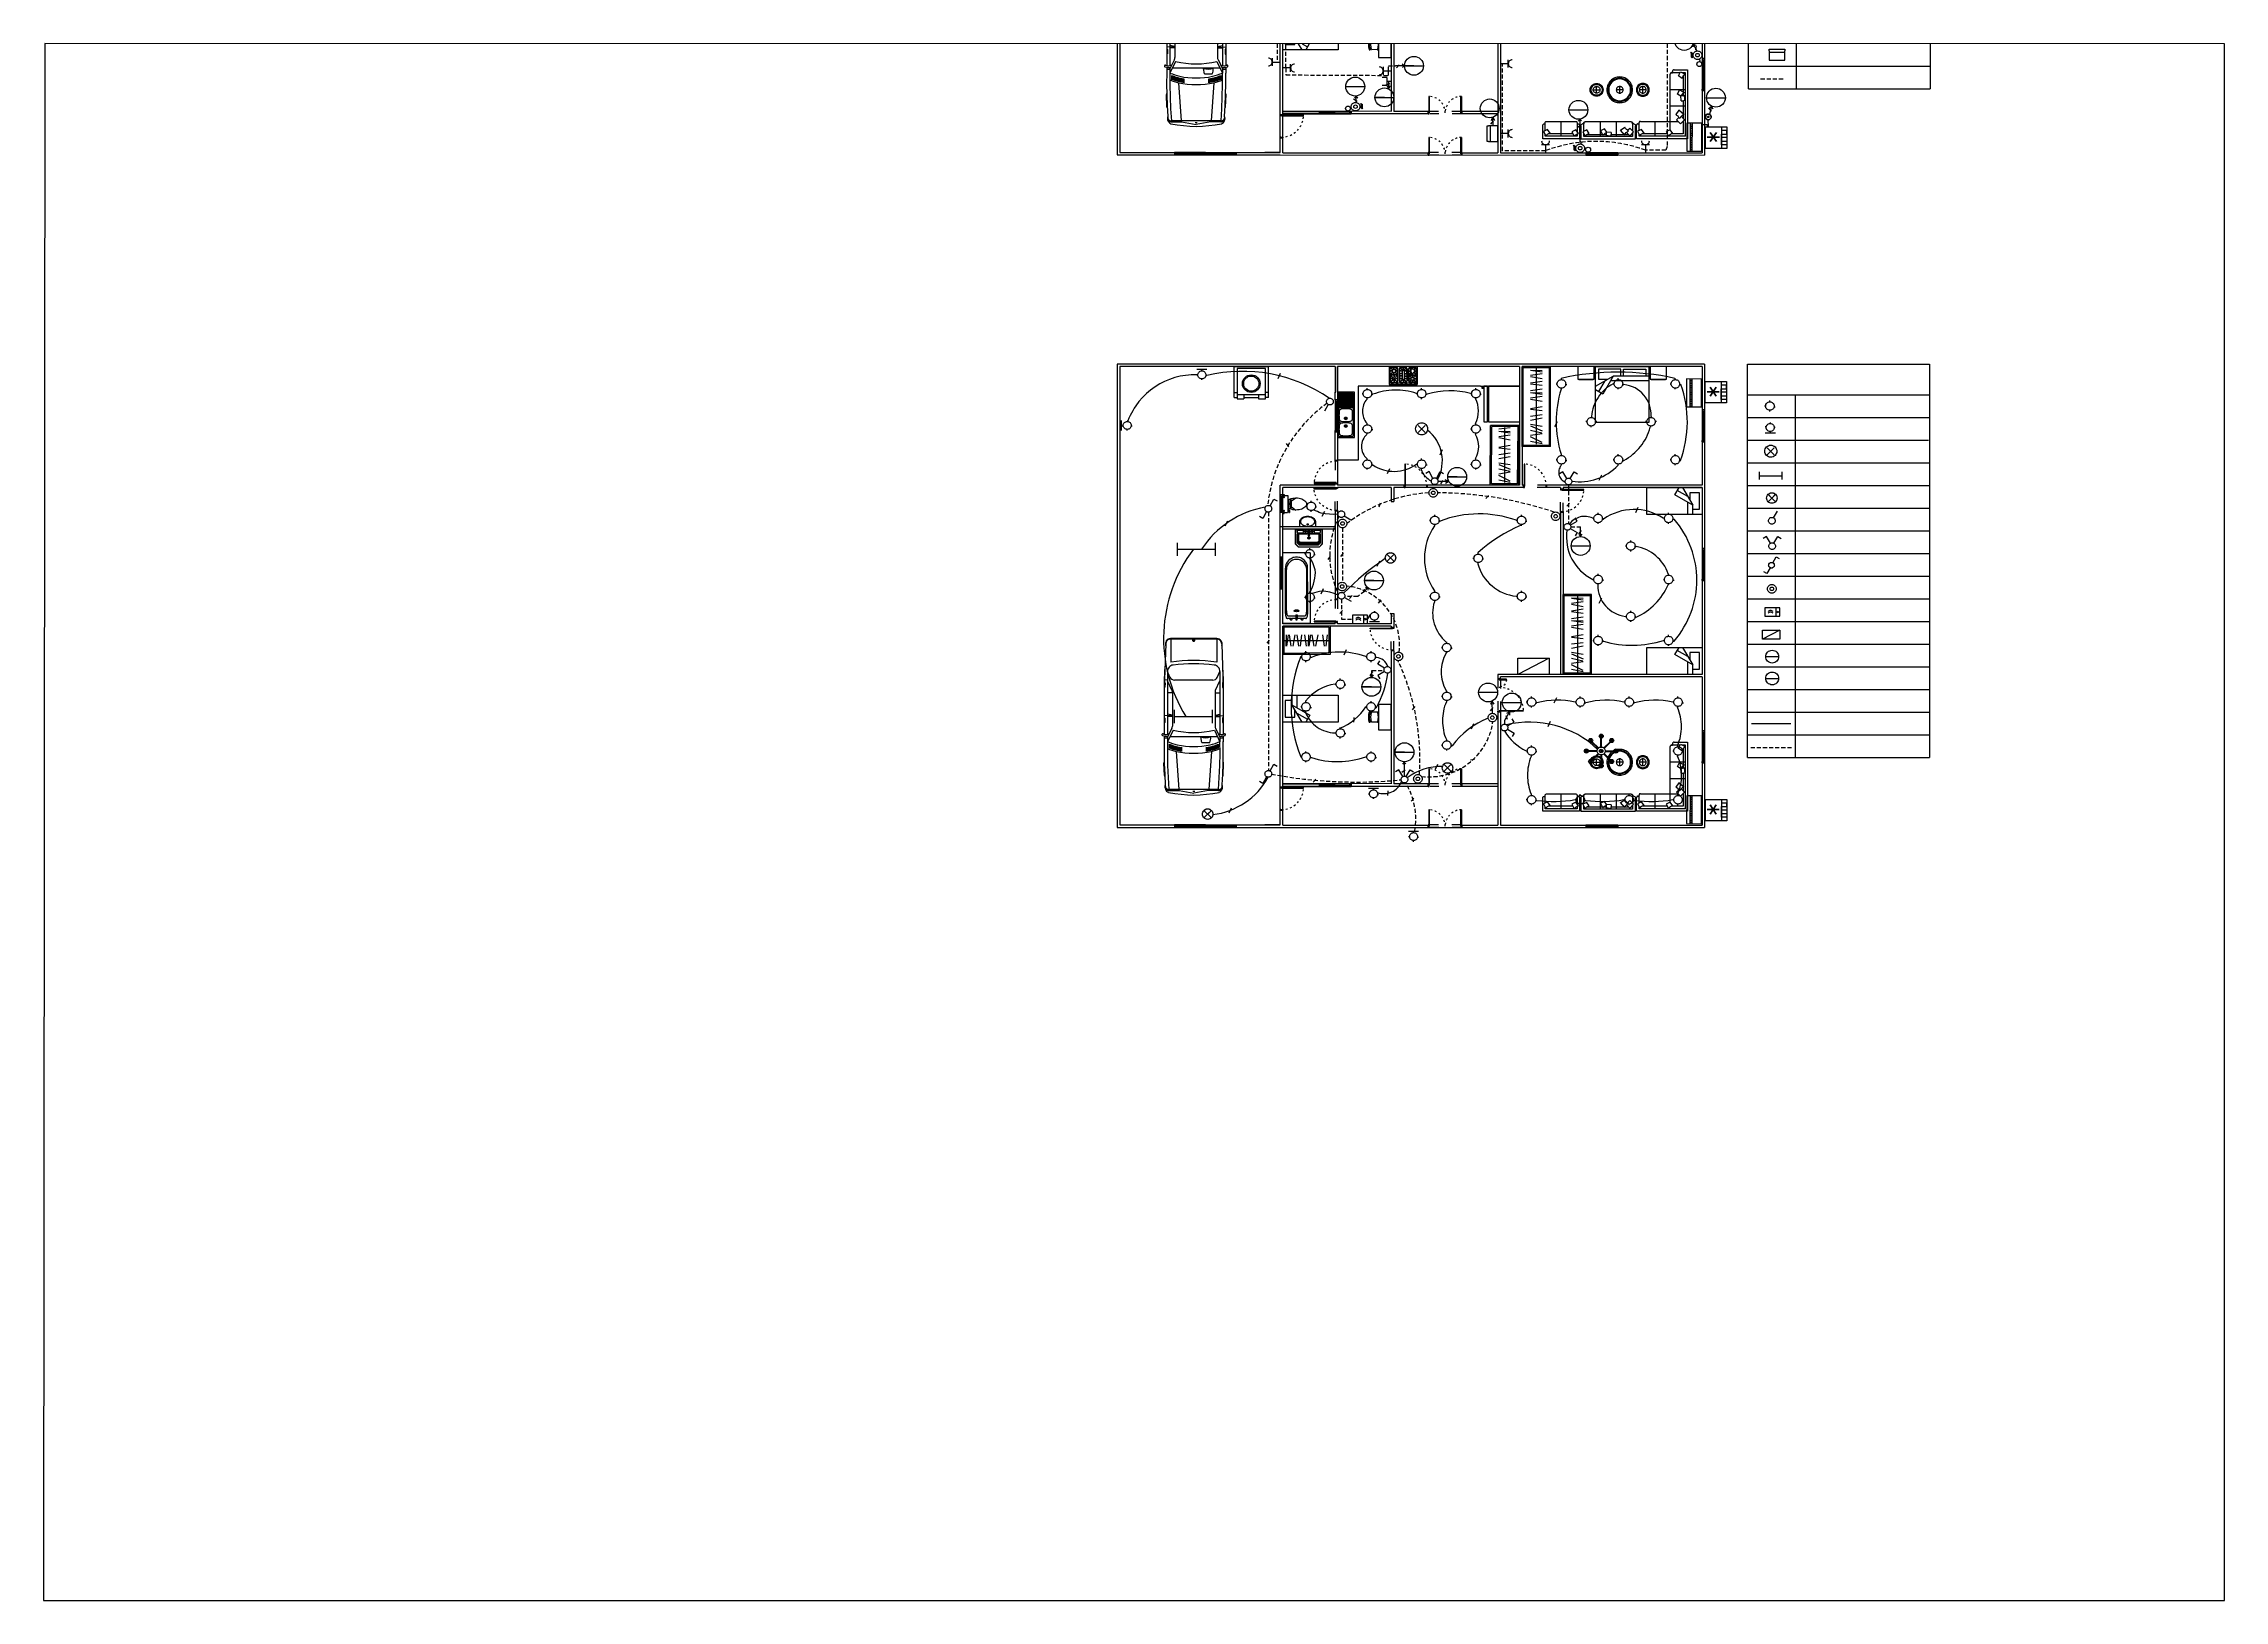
# Paper-space layout 'IEC A3 Title Block' of a CAD drawing. Header units: millimetres. Extents: x 13 to 415, y 5 to 292.
# The model-space entities are those that its viewports show. They can reach past a viewport. Long polylines and large blocks are cut down to what shows.
import ezdxf
from ezdxf.enums import TextEntityAlignment as Align

# ---------------------------------------------------------------- set-up
doc = ezdxf.new("R2010")
doc.units = ezdxf.units.MM
doc.header["$LTSCALE"] = 6
doc.linetypes.add('ACAD_ISO03W100', pattern=[30, 12, -18])
doc.linetypes.add('HIDDEN2', pattern=[0.1875, 0.125, -0.0625])
doc.layers.get('0').update_dxf_attribs({"color": 250})
for name, color, linetype in [('07', 7, 'Continuous'), ('A-Door', 150, 'Continuous'), ('A-Glaz', 92, 'Continuous'), ('base', 8, 'Continuous'), ('CUA', 140, 'Continuous'), ('Doors', 45, 'Continuous'), ('E-Canalisation', 5, 'HIDDEN2'), ('E-Data', 213, 'Continuous'), ('E-Lighting', 1, 'Continuous'), ('E-Power', 1, 'Continuous'), ('E-text', 5, 'Continuous'), ('E-Wire', 3, 'Continuous'), ('Fourniture', 251, 'Continuous'), ('SYMBOLES', 7, 'Continuous'), ('Unvisible', 252, 'ACAD_ISO03W100')]:
    doc.layers.add(name, color=color, linetype=linetype)
doc.styles.add('MTXPL_TIMES_NEW_ROMA', font='txt')
doc.styles.add('style1', font='calibri.ttf')
doc.styles.add('TXT', font='romans.shx')

# ---------------------------------------------------------------- blocks, each defined once
blk = doc.blocks.new('Door 2 Sides 120x10')
at = {"layer": 'Doors', "color": 36}
for p, q in [((-2590.6, 762.4), (-2590.6, 772.4)), ((-2452.6, 762.4), (-2452.6, 772.4))]:
    blk.add_line(p, q, dxfattribs=at)
at = {"layer": 'Doors'}
for points in [[(-2585.1, 767.4), (-2585.1, 867.4), (-2588.1, 867.4), (-2588.1, 767.4)], [(-2458.1, 767.4), (-2458.1, 797.4), (-2455.1, 797.4), (-2455.1, 767.4)]]:
    blk.add_lwpolyline(points, close=True, dxfattribs=at)
at = {"layer": 'Doors', "color": 36}
for points in [[(-2590.6, 762.4), (-2586.6, 762.4), (-2586.6, 764.4), (-2588.1, 764.4), (-2588.1, 772.4), (-2590.6, 772.4)], [(-2452.6, 762.4), (-2456.6, 762.4), (-2456.6, 764.4), (-2455.1, 764.4), (-2455.1, 772.4), (-2452.6, 772.4)]]:
    blk.add_lwpolyline(points, dxfattribs=at)
at = {"layer": 'Doors', "linetype": 'ACAD_ISO03W100', "ltscale": 0.1}
for centre, radius, start, end in [((-2588.1, 767.4), 100, 0, 90), ((-2458.1, 767.4), 30, 90, 180)]:
    blk.add_arc(centre, radius, start, end, dxfattribs=at)
at = {"layer": 'Unvisible', "linetype": 'ACAD_ISO03W100', "lineweight": 30, "ltscale": 0.5}
for p, q in [((-2456.6, 762.4), (-2586.6, 762.4)), ((-2458.1, 772.4), (-2585.1, 772.4))]:
    blk.add_line(p, q, dxfattribs=at)
blk = doc.blocks.new('A$C3626357F')
at = {"layer": 'A-Glaz'}
for p, q in [((0, 0), (1300, 0)), ((50, 50), (1250, 50)), ((100, 0), (100, 50)), ((600, 50), (600, 0)), ((650, 50), (650, 0)), ((700, 50), (700, 0)), ((1200, 0), (1200, 50))]:
    blk.add_line(p, q, dxfattribs=at)
at = {"layer": 'CUA'}
for p, q in [((1300, 100), (0, 100)), ((0, 100), (0, 0)), ((1250, 0), (1250, 100)), ((1300, 0), (1300, 100))]:
    blk.add_line(p, q, dxfattribs=at)
at = {"layer": 'CUA', "color": 4}
for p, q in [((0, 100), (0, 0)), ((50, 100), (0, 100)), ((0, 0), (50, 0)), ((50, 0), (50, 100)), ((50, 0), (50, 100)), ((1250, 100), (1300, 100)), ((1250, 0), (1250, 100)), ((1250, 0), (1250, 100)), ((1300, 0), (1250, 0)), ((1300, 100), (1300, 0))]:
    blk.add_line(p, q, dxfattribs=at)
at = {"layer": 'CUA', "color": 1}
for p, q in [((100, 35), (600, 35)), ((100, 25), (600, 25)), ((100, 15), (600, 15)), ((1200, 35), (700, 35)), ((1200, 25), (700, 25)), ((1200, 15), (700, 15))]:
    blk.add_line(p, q, dxfattribs=at)
blk = doc.blocks.new('Door 2 Sides 60x60x10')
at = {"layer": 'Doors', "color": 36}
for p, q in [((-2673.3, 422.7), (-2673.3, 432.7)), ((-2535.3, 422.7), (-2535.3, 432.7))]:
    blk.add_line(p, q, dxfattribs=at)
at = {"layer": 'Doors'}
for points in [[(-2667.8, 427.7), (-2667.8, 494.2), (-2670.8, 494.2), (-2670.8, 427.7)], [(-2540.8, 427.7), (-2540.8, 494.2), (-2537.8, 494.2), (-2537.8, 427.7)]]:
    blk.add_lwpolyline(points, close=True, dxfattribs=at)
at = {"layer": 'Doors', "color": 36}
for points in [[(-2673.3, 422.7), (-2669.3, 422.7), (-2669.3, 424.7), (-2670.8, 424.7), (-2670.8, 432.7), (-2673.3, 432.7)], [(-2535.3, 422.7), (-2539.3, 422.7), (-2539.3, 424.7), (-2537.8, 424.7), (-2537.8, 432.7), (-2535.3, 432.7)]]:
    blk.add_lwpolyline(points, dxfattribs=at)
at = {"layer": 'Doors', "linetype": 'ACAD_ISO03W100', "ltscale": 0.1}
for centre, start, end in [((-2670.8, 427.7), 0, 90), ((-2537.8, 427.7), 90, 180)]:
    blk.add_arc(centre, 66.5, start, end, dxfattribs=at)
at = {"layer": 'Unvisible', "linetype": 'ACAD_ISO03W100', "lineweight": 30, "ltscale": 0.5}
for p, q in [((-2539.3, 422.7), (-2669.3, 422.7)), ((-2540.8, 432.7), (-2667.8, 432.7))]:
    blk.add_line(p, q, dxfattribs=at)
blk = doc.blocks.new('car-6')
at = {"color": 0, "linetype": 'ByBlock'}
for p, q in [((0.151, 0.81), (0.151, 0.485)), ((0.178, -0.81), (0.178, 0.81)), ((0.638, 0.965), (1.045, 0.98)), ((1.068, 0.976), (1.078, 0.972)), ((1.651, 0.73), (1.51, 0.73)), ((1.66, 0.757), (1.519, 0.757)), ((1.67, 0.784), (1.529, 0.784)), ((1.679, 0.811), (1.538, 0.811)), ((1.944, 0.973), (1.757, 0.973)), ((2.139, 0.68), (1.757, 0.865)), ((1.947, 0.865), (1.757, 0.865)), ((2.201, 0.719), (1.9, 0.865)), ((1.913, -0.787), (1.913, 0.789)), ((4.065, 0.865), (1.999, 0.865)), ((3.513, 0.973), (2, 0.973)), ((2.381, 0.972), (2.382, 0.961)), ((2.533, 0.951), (2.392, 0.951)), ((2.543, 0.973), (2.544, 0.962)), ((2.589, 0.703), (2.578, 0.865)), ((2.61, 0.703), (2.622, 0.865)), ((2.622, 0.865), (2.612, 0.973)), ((2.632, 0.703), (2.66, 0.865)), ((3.36, 0.703), (3.36, 0.865)), ((3.456, 0.719), (3.757, 0.865)), ((4.976, 0.924), (3.513, 0.973)), ((3.539, 0.971), (3.539, 0.96)), ((3.69, 0.944), (3.55, 0.949)), ((3.68, 0.972), (3.67, 0.967)), ((3.701, 0.965), (3.701, 0.955)), ((4.11, 0.963), (3.703, 0.976)), ((3.783, 0.865), (3.798, 0.963)), ((3.88, 0.784), (4.065, 0.865)), ((5.133, 0.757), (4.377, 0.757)), ((5.133, -0.76), (5.133, 0.762)), ((5.143, -0.76), (5.143, 0.762)), ((5.154, -0.761), (5.154, 0.763)), ((0.151, 0.485), (0.064, -0.002)), ((0.118, -0.033), (0.118, 0.033)), ((0.178, 0.495), (0.151, 0.495)), ((1.438, 0.583), (0.178, 0.495)), ((1.571, 0.406), (1.435, 0.406)), ((1.575, 0.433), (1.438, 0.433)), ((1.579, 0.46), (1.443, 0.46)), ((1.584, 0.487), (1.447, 0.487)), ((1.589, 0.514), (1.452, 0.514)), ((1.594, 0.541), (1.457, 0.541)), ((1.601, 0.568), (1.462, 0.568)), ((1.609, 0.595), (1.469, 0.595)), ((1.617, 0.622), (1.477, 0.622)), ((1.625, 0.649), (1.485, 0.649)), ((1.633, 0.676), (1.493, 0.676)), ((1.642, 0.703), (1.502, 0.703)), ((3.385, 0.703), (2.272, 0.703)), ((3.783, -0.625), (3.783, 0.636)), ((5.102, 0.001), (5.082, 0.034)), ((5.102, 0.001), (5.082, -0.033)), ((5.133, 0.001), (5.102, 0.001)), ((0.151, -0.485), (0.064, -0.002)), ((0.151, -0.81), (0.151, -0.485)), ((0.178, -0.493), (0.151, -0.493)), ((1.438, -0.582), (0.178, -0.493)), ((1.571, -0.404), (1.435, -0.404)), ((1.575, -0.431), (1.438, -0.431)), ((1.579, -0.458), (1.443, -0.458)), ((1.584, -0.485), (1.447, -0.485)), ((1.589, -0.512), (1.452, -0.512)), ((1.594, -0.539), (1.457, -0.539)), ((1.601, -0.566), (1.462, -0.566)), ((1.609, -0.593), (1.469, -0.593)), ((1.617, -0.62), (1.477, -0.62)), ((1.625, -0.647), (1.485, -0.647)), ((1.633, -0.674), (1.493, -0.674)), ((1.642, -0.701), (1.502, -0.701)), ((1.734, -0.269), (1.725, -0.528)), ((1.734, -0.269), (1.911, -0.235)), ((2.139, -0.678), (1.757, -0.863)), ((2.201, -0.717), (1.9, -0.863)), ((3.385, -0.701), (2.272, -0.701)), ((2.589, -0.701), (2.578, -0.863)), ((2.61, -0.701), (2.622, -0.863)), ((2.632, -0.701), (2.66, -0.863)), ((3.36, -0.701), (3.36, -0.863)), ((3.456, -0.717), (3.757, -0.863)), ((0.638, -0.965), (1.045, -0.98)), ((1.651, -0.728), (1.51, -0.728)), ((1.66, -0.755), (1.519, -0.755)), ((1.67, -0.782), (1.529, -0.782)), ((1.679, -0.809), (1.538, -0.809)), ((1.947, -0.863), (1.757, -0.863)), ((1.944, -0.971), (1.757, -0.971)), ((4.065, -0.863), (1.999, -0.863)), ((3.513, -0.971), (2, -0.971)), ((2.381, -0.971), (2.382, -0.959)), ((2.533, -0.949), (2.392, -0.949)), ((2.543, -0.971), (2.544, -0.96)), ((2.622, -0.863), (2.612, -0.971)), ((4.976, -0.922), (3.513, -0.971)), ((3.539, -0.969), (3.539, -0.958)), ((3.69, -0.942), (3.55, -0.947)), ((3.68, -0.97), (3.67, -0.965)), ((3.701, -0.964), (3.701, -0.953)), ((4.11, -0.961), (3.703, -0.974)), ((3.875, -0.771), (4.065, -0.863)), ((5.133, -0.755), (4.377, -0.755))]:
    blk.add_line(p, q, dxfattribs=at)
blk.add_lwpolyline([(5.133, 0.001, 0.084705), (5.13, 0.016, 0.091673), (5.123, 0.029, 0.103624), (5.112, 0.037, 0.114013), (5.099, 0.04, 0.114013), (5.087, 0.037, 0.103624), (5.076, 0.029, 0.091673), (5.069, 0.016, 0.084705), (5.066, 0.001, 0.084705), (5.069, -0.014, 0.091673), (5.076, -0.027, 0.103624), (5.087, -0.035, 0.114013), (5.099, -0.038, 0.114013), (5.112, -0.035, 0.103624), (5.123, -0.027, 0.091673), (5.13, -0.014, 0.084705)], format="xyb", close=True, dxfattribs=at)
for centre, radius, start, end in [((5.983, -0.221), 5.988, 169.86025, 177.88533), ((0.261, 0.765), 0.185, 68.59445, 158.26634), ((0.278, 0.813), 0.126, 84.68134, 181.62841), ((0.304, 0.813), 0.126, 78.76687, 181.62464), ((1.444, -15.064), 15.932, 88.8612, 94.55673), ((1.444, -15.064), 16.039, 88.88074, 93.99609), ((0.639, 0.933), 0.0324, 92.14305, 138.86189), ((1.047, 0.927), 0.054, 66.77889, 92.14305), ((5.263, -0.501), 3.976, 159.90755, 164.16675), ((5.267, -0.485), 3.76, 158.96335, 164.16675), ((1.976, 0.918), 0.0925, 143.83163, 215.21764), ((2.192, 0.923), 0.253, 154.74379, 199.6506), ((1.989, 1.02), 0.027, 336.45074, 156.45074), ((2.212, 0.917), 0.219, 154.96225, 210.55727), ((2.272, 0.865), 0.162, 244.16741, 270), ((2.392, 0.962), 0.0108, 181.90915, 270), ((2.533, 0.962), 0.0108, 270, 1.90915), ((3.385, 0.865), 0.162, 270, 295.83259), ((3.385, 0.865), 0.162, 270, 295.83259), ((3.55, 0.96), 0.0108, 180, 268.09085), ((3.701, 0.922), 0.054, 88.09085, 113.45501), ((3.69, 0.955), 0.0108, 268.09085, 0), ((3.945, 0.636), 0.162, 113.60782, 180), ((4.065, 0.649), 0.216, 7.45397, 90), ((4.109, 0.93), 0.0324, 41.63708, 88.09085), ((-0.886, 0.001), 5.317, 351.82877, 8.17123), ((4.971, 0.752), 0.183, 3.36434, 108.15252), ((4.971, 0.752), 0.172, 3.36434, 91.5613), ((4.971, 0.762), 0.162, 0, 88.09085), ((5.983, 0.221), 5.988, 182.11467, 190.13975), ((4.321, 0.001), 2.942, 168.57881, 191.42119), ((4.321, 0.001), 2.726, 168.57881, 191.42119), ((4.943, 0.001), 2.885, 166.39382, 193.60618), ((-0.886, 0.001), 5.209, 352.54603, 7.45397), ((5.263, 0.503), 3.976, 195.83325, 200.09245), ((5.267, 0.487), 3.76, 195.83325, 201.03665), ((1.873, -0.175), 0.383, 247.222, 275.81788), ((2.367, -0.394), 0.483, 160.79751, 199.53018), ((2.272, -0.863), 0.162, 90, 115.83259), ((3.385, -0.863), 0.162, 64.16741, 90), ((3.945, -0.625), 0.162, 180, 244.16741), ((4.065, -0.647), 0.216, 270, 352.54603), ((0.261, -0.762), 0.186, 202.37203, 291.78179), ((0.278, -0.812), 0.126, 179.12381, 276.06034), ((0.304, -0.812), 0.126, 179.12381, 281.9136), ((1.444, 15.066), 15.932, 265.44358, 271.1388), ((1.444, 15.066), 16.039, 266.01891, 271.11926), ((0.639, -0.933), 0.0324, 216.61088, 267.85695), ((1.047, -0.927), 0.054, 267.85695, 307.09732), ((1.976, -0.916), 0.0925, 144.78236, 216.16837), ((2.192, -0.921), 0.253, 160.3494, 205.25621), ((1.989, -1.018), 0.027, 203.54926, 23.54926), ((2.212, -0.915), 0.219, 149.44273, 205.03775), ((2.392, -0.96), 0.0108, 90, 178.09085), ((2.533, -0.96), 0.0108, 358.09085, 90), ((3.55, -0.958), 0.0108, 91.90915, 180), ((3.701, -0.92), 0.054, 246.54499, 271.90915), ((3.69, -0.953), 0.0108, 0, 91.90915), ((4.109, -0.928), 0.0324, 271.90915, 318.36292), ((4.971, -0.75), 0.183, 251.84748, 356.63566), ((4.971, -0.75), 0.172, 268.4387, 356.63566), ((4.971, -0.76), 0.162, 271.90915, 0)]:
    blk.add_arc(centre, radius, start, end, dxfattribs=at)
blk = doc.blocks.new('A$C3CD33473')
at = {"layer": 'A-Glaz'}
for p, q in [((0, 100), (0, 0)), ((1250, 100), (0, 100)), ((50, 0), (50, 100)), ((50, 50), (1250, 50)), ((100, 0), (100, 50)), ((600, 50), (600, 0)), ((650, 50), (650, 0)), ((700, 50), (700, 0)), ((1200, 0), (1200, 50)), ((1250, 100), (2500, 100)), ((2450, 50), (1250, 50)), ((1250, 50), (1250, 0)), ((1250, 50), (1250, 0)), ((1300, 0), (1300, 50)), ((1800, 50), (1800, 0)), ((1850, 50), (1850, 0)), ((1900, 50), (1900, 0)), ((2400, 0), (2400, 50)), ((2450, 0), (2450, 100)), ((2450, 0), (2450, 100)), ((2500, 100), (2500, 0)), ((2500, 100), (2500, 0)), ((0, 0), (1250, 0)), ((2500, 0), (1250, 0))]:
    blk.add_line(p, q, dxfattribs=at)
at = {"layer": 'A-Glaz', "color": 4}
for p, q in [((0, 100), (0, 0)), ((50, 100), (0, 100)), ((50, 0), (50, 100)), ((2450, 100), (2500, 100)), ((0, 0), (50, 0)), ((2500, 0), (2450, 0))]:
    blk.add_line(p, q, dxfattribs=at)
at = {"layer": 'A-Glaz', "color": 1}
for p, q in [((100, 35), (600, 35)), ((100, 25), (600, 25)), ((100, 15), (600, 15)), ((1200, 35), (700, 35)), ((1200, 25), (700, 25)), ((1200, 15), (700, 15)), ((1300, 35), (1800, 35)), ((1300, 25), (1800, 25)), ((1300, 15), (1800, 15)), ((2400, 35), (1900, 35)), ((2400, 25), (1900, 25)), ((2400, 15), (1900, 15))]:
    blk.add_line(p, q, dxfattribs=at)
blk = doc.blocks.new('sofa-11')
at = {"color": 0, "linetype": 'ByBlock'}
for p, q in [((0, 2.05), (0.55, 2.05)), ((0, 0), (0, 2.05)), ((0.1, 1.95), (0.174, 1.95)), ((0.1, 0.087), (0.1, 1.95)), ((0.301, 2.018), (0.116, 1.919)), ((0.2, 0.818), (0.2, 1.83)), ((0.228, 1.751), (0.378, 1.85)), ((0.378, 1.85), (0.301, 2.018)), ((0.332, 1.95), (0.65, 1.95)), ((0.6, 2), (0.6, 1.95)), ((0.7, 1.9), (0.7, 0.377)), ((0.1, 1.3), (0.7, 1.3)), ((2.775, 0), (0, 0)), ((0.1, 0.087), (2.65, 0.087)), ((0.286, 0.865), (0.102, 0.766)), ((0.2, 0.175), (0.2, 0.648)), ((0.715, 0.175), (0.2, 0.175)), ((0.214, 0.599), (0.364, 0.697)), ((0.364, 0.697), (0.286, 0.865)), ((0.362, 0.7), (2.6, 0.7)), ((0.766, 0.442), (0.606, 0.283)), ((0.606, 0.283), (0.766, 0.124)), ((0.86, 0.347), (0.766, 0.442)), ((0.766, 0.124), (0.903, 0.261)), ((1.532, 0.175), (0.816, 0.175)), ((1.143, 0.356), (0.972, 0.473)), ((0.972, 0.154), (1.143, 0.356)), ((1.317, 0.7), (1.317, 0.087)), ((1.529, 0.261), (1.74, 0.27)), ((1.707, 0.268), (1.795, 0.402)), ((1.838, 0.175), (1.736, 0.175)), ((1.795, 0.402), (1.963, 0.325)), ((1.963, 0.325), (1.864, 0.141)), ((2.523, 0.175), (1.883, 0.175)), ((1.983, 0.7), (1.983, 0.087)), ((2.427, 0.214), (2.525, 0.364)), ((2.525, 0.364), (2.693, 0.286)), ((2.693, 0.286), (2.594, 0.102)), ((2.65, 0.175), (2.633, 0.175)), ((2.65, 0.65), (2.65, 0.613)), ((2.65, 0.306), (2.65, 0.613)), ((2.65, 0.613), (2.7, 0.613)), ((2.65, 0.087), (2.65, 0.206)), ((2.775, 0.537), (2.775, 0))]:
    blk.add_line(p, q, dxfattribs=at)
for centre, radius, start, end in [((-0.017, 1.709), 0.249, 9.84296, 57.66993), ((0.55, 2), 0.05, 0, 90), ((0.65, 1.9), 0.05, 0, 90), ((-0.031, 0.556), 0.249, 9.84296, 57.66993), ((0.55, 0.736), 0.497, 301.93011, 328.06989), ((0.736, 0.077), 0.248, 18.07851, 71.92149), ((1.902, 0.231), 0.374, 175.41548, 198.06974), ((1.703, -0.512), 0.646, 85.59898, 104.04019), ((1.897, 0.215), 0.166, 160.8325, 209.92347), ((1.654, 0.008), 0.249, 32.33007, 71.50567), ((2.384, -0.031), 0.249, 32.33007, 80.15704), ((2.6, 0.65), 0.05, 360, 90), ((2.7, 0.537), 0.075, 0, 90)]:
    blk.add_arc(centre, radius, start, end, dxfattribs=at)
blk = doc.blocks.new('sofa-13')
at = {"color": 0, "linetype": 'ByBlock'}
for p, q in [((0, 0), (0, 0.537)), ((2.25, 0), (0, 0)), ((0.075, 0.612), (0.125, 0.612)), ((0.241, 0.442), (0.081, 0.283)), ((0.081, 0.283), (0.241, 0.124)), ((0.125, 0.612), (0.125, 0.65)), ((0.125, 0.612), (0.125, 0.327)), ((0.125, 0.24), (0.125, 0.087)), ((0.19, 0.175), (0.125, 0.175)), ((0.125, 0.087), (2.125, 0.087)), ((0.175, 0.7), (2.075, 0.7)), ((0.335, 0.347), (0.241, 0.442)), ((0.241, 0.124), (0.378, 0.261)), ((1.007, 0.175), (0.291, 0.175)), ((0.618, 0.356), (0.447, 0.473)), ((0.447, 0.154), (0.618, 0.356)), ((0.792, 0.7), (0.792, 0.087)), ((1.004, 0.261), (1.215, 0.27)), ((1.182, 0.268), (1.27, 0.402)), ((1.313, 0.175), (1.211, 0.175)), ((1.27, 0.402), (1.438, 0.325)), ((1.438, 0.325), (1.339, 0.141)), ((1.998, 0.175), (1.358, 0.175)), ((1.458, 0.7), (1.458, 0.087)), ((1.902, 0.214), (2, 0.364)), ((2, 0.364), (2.168, 0.286)), ((2.168, 0.286), (2.069, 0.102)), ((2.125, 0.175), (2.108, 0.175)), ((2.125, 0.65), (2.125, 0.612)), ((2.125, 0.306), (2.125, 0.612)), ((2.125, 0.612), (2.175, 0.612)), ((2.125, 0.087), (2.125, 0.206)), ((2.25, 0.537), (2.25, 0))]:
    blk.add_line(p, q, dxfattribs=at)
for centre, radius, start, end in [((0.075, 0.537), 0.075, 90, 180), ((0.175, 0.65), 0.05, 90, 180), ((0.025, 0.736), 0.497, 301.93011, 328.06989), ((0.211, 0.077), 0.248, 18.07851, 71.92149), ((1.377, 0.231), 0.374, 175.41548, 198.06974), ((1.178, -0.512), 0.646, 85.59898, 104.04019), ((1.372, 0.215), 0.166, 160.8325, 209.92347), ((1.129, 0.008), 0.249, 32.33007, 71.50567), ((1.859, -0.031), 0.249, 32.33007, 80.15704), ((2.075, 0.65), 0.05, 360, 90), ((2.175, 0.537), 0.075, 0, 90)]:
    blk.add_arc(centre, radius, start, end, dxfattribs=at)
blk = doc.blocks.new('sofa-14')
at = {"color": 0, "linetype": 'ByBlock'}
for p, q in [((0, 0.55), (0, 0)), ((0, 0), (1.5, 0)), ((0.049, 0.214), (0.147, 0.364)), ((0.1, 0.6), (0.05, 0.6)), ((0.1, 0.65), (0.1, 0.292)), ((0.1, 0.199), (0.1, 0.1)), ((0.1, 0.1), (1.4, 0.1)), ((0.147, 0.364), (0.315, 0.286)), ((1.35, 0.7), (0.15, 0.7)), ((0.315, 0.286), (0.216, 0.102)), ((0.268, 0.2), (1.28, 0.2)), ((0.75, 0.1), (0.75, 0.7)), ((1.201, 0.228), (1.3, 0.378)), ((1.3, 0.378), (1.468, 0.301)), ((1.468, 0.301), (1.369, 0.116)), ((1.4, 0.332), (1.4, 0.65)), ((1.45, 0.6), (1.4, 0.6)), ((1.4, 0.1), (1.4, 0.174)), ((1.5, 0), (1.5, 0.55))]:
    blk.add_line(p, q, dxfattribs=at)
for centre, radius, start, end in [((0.05, 0.55), 0.05, 90, 180), ((0.006, -0.031), 0.249, 32.33007, 80.15704), ((0.15, 0.65), 0.05, 90, 180), ((1.159, -0.017), 0.249, 32.33007, 80.15704), ((1.35, 0.65), 0.05, 360, 90), ((1.45, 0.55), 0.05, 0, 90)]:
    blk.add_arc(centre, radius, start, end, dxfattribs=at)
blk = doc.blocks.new('SYMB_PRISE_TERRE')
for p, q in [((0, -1.2), (0, 3.1)), ((-2.1, -1.2), (2.1, -1.2))]:
    blk.add_line(p, q)
blk.add_arc((0, -3.3), 2.1, 0, 180)
blk = doc.blocks.new('BEDTWIN')
at = {"linetype": 'Continuous'}
for p, q in [((-495, 304), (148, 675)), ((-231, 19), (-495, 172)), ((-160, 497), (-385, 108)), ((148, 675), (-231, 19)), ((495, 497), (45, 497)), ((495, 675), (148, 675))]:
    blk.add_line(p, q, dxfattribs=at)
blk.add_lwpolyline([(-495, -1016), (-495, 1016), (495, 1016), (495, -1016)], close=True, dxfattribs=at)
blk.add_lwpolyline([(305, 675), (305, 927), (-305, 927), (-305, 571), (-31, 571)], dxfattribs=at)
blk = doc.blocks.new('table-29')
at = {"color": 0, "linetype": 'ByBlock'}
for p, q in [((-1.193, 0), (-0.921, 0)), ((-1.057, -0.136), (-1.057, 0.136)), ((0, 0), (-0.271, 0)), ((-0.136, -0.136), (-0.136, 0.136)), ((0.921, 0), (0.65, 0)), ((0.786, -0.136), (0.786, 0.136))]:
    blk.add_line(p, q, dxfattribs=at)
for major_axis in [(-0.182, 0.182), (0.164, 0.164), (-0.155, 0.155), (-0.0959, 0.0959)]:
    blk.add_ellipse((-1.057, 0), major_axis=major_axis, ratio=1, dxfattribs=at)
at = {"color": 0, "linetype": 'ByBlock', "extrusion": (0, 0, -1)}
for centre, major_axis in [((-0.136, 0), (0.514, 0)), ((-0.136, 0), (0, 0.463)), ((-0.136, 0), (0.437, 0)), ((-0.136, 0), (0.0959, 0.0959)), ((0.786, 0), (0.182, 0.182)), ((0.786, 0), (-0.164, 0.164)), ((0.786, 0), (0.155, 0.155)), ((0.786, 0), (0.0959, 0.0959))]:
    blk.add_ellipse(centre, major_axis=major_axis, ratio=1, dxfattribs=at)
blk = doc.blocks.new('desk-10')
at = {"color": 0, "linetype": 'ByBlock'}
for p, q in [((0, 0.6), (-1.2, 0.6)), ((-1.2, 0.6), (-1.2, 0)), ((-1.2, 0), (0, 0)), ((0, 0), (0, 0.6)), ((-0.84, -0.06), (-0.83, -0.33)), ((-0.84, -0.4), (-0.84, -0.44)), ((-0.36, -0.06), (-0.37, -0.33)), ((-0.36, -0.44), (-0.36, -0.4))]:
    blk.add_line(p, q, dxfattribs=at)
for centre, radius, start, end in [((-0.6, -0.74), 0.74, 72.2612, 107.7388), ((-0.82, -0.05), 0.02, 107.7388, 182.465), ((-0.6, 0.26), 0.7, 249.949, 290.051), ((-0.6, 0.26), 0.74, 251.0754, 288.9246), ((-0.81, -0.32), 0.02, 182.465, 250.4227), ((-0.6, 0.26), 0.64, 250.4227, 289.5773), ((-0.39, -0.32), 0.02, 289.5773, 357.535), ((-0.38, -0.05), 0.02, 357.535, 72.2612)]:
    blk.add_arc(centre, radius, start, end, dxfattribs=at)
blk = doc.blocks.new('SYMB_PRISE_DATA')
for p, q in [((-3.4, 0), (-0.6, 0)), ((-0.6, -2.6), (-0.6, 2.6)), ((-0.6, 2.6), (2.6, 2.6)), ((-0.6, -2.6), (2.6, -2.6))]:
    blk.add_line(p, q)
blk = doc.blocks.new('Door 90x10')
at = {"layer": 'Doors', "color": 36}
for p, q in [((-47.5, 0), (-47.5, 10)), ((47.5, 0), (47.5, 10))]:
    blk.add_line(p, q, dxfattribs=at)
at = {"layer": 'Doors'}
blk.add_lwpolyline([(-42, 5), (-42, 95), (-45, 95), (-45, 5)], close=True, dxfattribs=at)
at = {"layer": 'Doors', "color": 36}
for points in [[(-47.5, 0), (-43.5, 0), (-43.5, 2), (-45, 2), (-45, 10), (-47.5, 10)], [(47.5, 0), (43.5, 0), (43.5, 2), (45, 2), (45, 10), (47.5, 10)]]:
    blk.add_lwpolyline(points, dxfattribs=at)
at = {"layer": 'Doors', "linetype": 'ACAD_ISO03W100', "ltscale": 0.1}
blk.add_arc((-45, 5), 90, 0, 90, dxfattribs=at)
at = {"layer": 'Unvisible', "linetype": 'ACAD_ISO03W100', "lineweight": 30, "ltscale": 0.5}
for p, q in [((43.5, 0), (-43.5, 0)), ((45, 10), (-42, 10))]:
    blk.add_line(p, q, dxfattribs=at)
blk = doc.blocks.new('ee')
at = {"layer": 'base', "color": 0}
for p, q in [((0.32, 0.091), (0.193, 0.183)), ((0.426, 0.128), (0.426, -0.122)), ((0.433, 0.243), (0.433, -0.237)), ((0.578, 0.253), (0.443, 0.253)), ((0.536, 0.264), (0.536, 0.254)), ((0.561, 0.264), (0.536, 0.264)), ((0.561, 0.254), (0.536, 0.254)), ((0.539, 0.284), (0.539, 0.264)), ((0.558, 0.284), (0.539, 0.284)), ((0.558, 0.284), (0.558, 0.264)), ((0.561, 0.264), (0.561, 0.254)), ((0.588, 0.243), (0.588, -0.237)), ((0.322, -0.085), (0.193, -0.178)), ((0.386, -0.196), (0.401, -0.157)), ((0.386, -0.196), (0.386, -0.247)), ((0.408, -0.247), (0.386, -0.247)), ((0.401, -0.157), (0.408, -0.157)), ((0.408, -0.141), (0.433, -0.141)), ((0.408, -0.141), (0.408, -0.247)), ((0.408, -0.2), (0.433, -0.2)), ((0.578, -0.247), (0.443, -0.247)), ((0.561, -0.249), (0.536, -0.249)), ((0.536, -0.259), (0.536, -0.249)), ((0.561, -0.259), (0.536, -0.259)), ((0.539, -0.279), (0.539, -0.259)), ((0.558, -0.279), (0.539, -0.279)), ((0.558, -0.279), (0.558, -0.259)), ((0.561, -0.259), (0.561, -0.249))]:
    blk.add_line(p, q, dxfattribs=at)
for centre in [(0.549, 0.208), (0.549, -0.203)]:
    blk.add_circle(centre, 0.0125, dxfattribs=at)
for centre, radius, start, end in [((-0.001, 0.002), 0.12, 126.37945, 233.62055), ((0.208, -0.262), 0.457, 109.89489, 127.76176), ((0.184, -0.374), 0.557, 64.23211, 103.67546), ((-0.364, -0.001), 0.691, 353.03614, 7.69858), ((-1.179, -0.01), 1.521, 354.47288, 6.54475), ((-0.288, -0.003), 0.659, 346.97955, 14.07238), ((0.443, 0.243), 0.01, 90, 180), ((0.578, 0.243), 0.01, 360, 90), ((0.201, 0.265), 0.452, 232.74513, 250.70583), ((0.184, 0.379), 0.557, 256.32454, 295.76789), ((0.443, -0.237), 0.01, 180, 270), ((0.578, -0.237), 0.01, 270, 360)]:
    blk.add_arc(centre, radius, start, end, dxfattribs=at)
blk = doc.blocks.new('BEDKING')
at = {"linetype": 'Continuous'}
for p, q in [((-965, 304), (-322, 675)), ((-701, 19), (-965, 172)), ((-630, 497), (-855, 108)), ((-322, 675), (-701, 19)), ((965, 497), (-425, 497)), ((965, 675), (-322, 675))]:
    blk.add_line(p, q, dxfattribs=at)
blk.add_lwpolyline([(-965, -1016), (-965, 1016), (965, 1016), (965, -1016)], close=True, dxfattribs=at)
for points in [[(-51, 675), (-51, 927), (-864, 927), (-864, 559), (-523, 559)], [(51, 675), (51, 927), (864, 927), (864, 675)]]:
    blk.add_lwpolyline(points, dxfattribs=at)
blk = doc.blocks.new('NGTTBL0_6X0_44M')
for p, q in [((-259, -244), (-259, -226)), ((-259, -244), (257, -244)), ((257, -244), (257, -226))]:
    blk.add_line(p, q)
at = {"linetype": 'Continuous'}
blk.add_lwpolyline([(-300, 226), (-300, -226), (300, -226), (300, 226)], close=True, dxfattribs=at)
blk = doc.blocks.new('87046135')
for p, q in [((-0.65, -0.058), (-0.65, -0.432)), ((0.62, -0.028), (-0.62, -0.028)), ((0.62, -0.462), (-0.62, -0.462)), ((0.201, -0.052), (0.61, -0.052)), ((0.201, -0.076), (0.63, -0.076)), ((0.201, -0.1), (0.63, -0.1)), ((0.201, -0.124), (0.63, -0.124)), ((0.201, -0.149), (0.63, -0.149)), ((0.201, -0.173), (0.63, -0.173)), ((0.201, -0.197), (0.63, -0.197)), ((0.201, -0.221), (0.63, -0.221)), ((0.201, -0.245), (0.63, -0.245)), ((0.201, -0.269), (0.63, -0.269)), ((0.201, -0.293), (0.63, -0.293)), ((0.201, -0.317), (0.63, -0.317)), ((0.201, -0.341), (0.63, -0.341)), ((0.201, -0.366), (0.63, -0.366)), ((0.201, -0.39), (0.63, -0.39)), ((0.201, -0.414), (0.63, -0.414)), ((0.201, -0.438), (0.622, -0.438)), ((0.65, -0.432), (0.65, -0.058))]:
    blk.add_line(p, q)
blk.add_lwpolyline([(-0.675, -0.5), (0.675, -0.5), (0.675, 0), (-0.675, 0)], close=True)
for centre, radius in [((-0.336, -0.245), 0.038), ((-0.336, -0.245), 0.0275), ((-0.222, -0.054), 0.0162), ((-0.108, -0.245), 0.038), ((-0.108, -0.245), 0.0275)]:
    blk.add_circle(centre, radius)
for centre, radius, start, end in [((-0.62, -0.058), 0.03, 90, 180), ((-0.62, -0.432), 0.03, 180, 270), ((0.125, -0.245), 0.75, 169.61876, 180), ((0.125, -0.245), 0.75, 180, 190.38124), ((-0.539, -0.123), 0.075, 97.23, 169.61876), ((-0.539, -0.367), 0.075, 190.38124, 262.77), ((-0.433, -1.162), 1.119, 89.99903, 95.91777), ((-0.433, 0.672), 1.119, 264.08223, 270.00097), ((-0.433, -1.162), 1.119, 84.08223, 90.00097), ((-0.433, 0.672), 1.119, 269.99903, 275.91777), ((-0.327, -0.123), 0.075, 10.38124, 82.77), ((-0.327, -0.367), 0.075, 277.23, 349.61876), ((-0.991, -0.245), 0.75, 0, 10.38124), ((-0.991, -0.245), 0.75, 349.61876, 0), ((0.547, -0.245), 0.75, 169.61876, 180), ((0.547, -0.245), 0.75, 180, 190.38124), ((-0.117, -0.123), 0.075, 97.23, 169.61876), ((-0.117, -0.367), 0.075, 190.38124, 262.77), ((-0.011, -1.162), 1.119, 89.99903, 95.91777), ((-0.011, 0.672), 1.119, 264.08223, 270.00097), ((-0.011, -1.162), 1.119, 84.08223, 90.00097), ((-0.011, 0.672), 1.119, 269.99903, 275.91777), ((0.095, -0.123), 0.075, 10.38124, 82.77), ((0.095, -0.367), 0.075, 277.23, 349.61876), ((-0.569, -0.245), 0.75, 0, 10.38124), ((-0.569, -0.245), 0.75, 349.61876, 0), ((0.62, -0.058), 0.03, 0, 90), ((0.62, -0.432), 0.03, 270, 0)]:
    blk.add_arc(centre, radius, start, end)
blk = doc.blocks.new('gas-1')
at = {"color": 0, "linetype": 'ByBlock'}
for p, q in [((0, 0), (0, -0.6)), ((0.95, -0.56), (0, -0.56)), ((0, -0.6), (0.075, -0.6)), ((0.027, -0.481), (0.027, -0.08)), ((0.036, -0.147), (0.036, -0.08)), ((0.098, -0.147), (0.036, -0.147)), ((0.098, -0.155), (0.036, -0.155)), ((0.036, -0.27), (0.036, -0.155)), ((0.036, -0.27), (0.113, -0.192)), ((0.036, -0.291), (0.113, -0.369)), ((0.036, -0.291), (0.036, -0.405)), ((0.098, -0.405), (0.036, -0.405)), ((0.098, -0.414), (0.036, -0.414)), ((0.036, -0.414), (0.036, -0.481)), ((0.042, -0.276), (0.12, -0.198)), ((0.156, -0.276), (0.042, -0.276)), ((0.042, -0.285), (0.12, -0.363)), ((0.156, -0.285), (0.042, -0.285)), ((0.113, -0.11), (0.048, -0.045)), ((0.113, -0.451), (0.048, -0.516)), ((0.12, -0.104), (0.055, -0.039)), ((0.12, -0.457), (0.055, -0.522)), ((0.075, -0.585), (0.125, -0.585)), ((0.075, -0.585), (0.075, -0.615)), ((0.075, -0.615), (0.125, -0.615)), ((0.089, -0.017), (0.232, -0.017)), ((0.089, -0.026), (0.156, -0.026)), ((0.089, -0.535), (0.156, -0.535)), ((0.089, -0.544), (0.232, -0.544)), ((0.125, -0.585), (0.125, -0.615)), ((0.125, -0.6), (0.235, -0.6)), ((0.156, -0.089), (0.156, -0.026)), ((0.156, -0.276), (0.156, -0.213)), ((0.156, -0.285), (0.156, -0.348)), ((0.156, -0.472), (0.156, -0.535)), ((0.165, -0.089), (0.165, -0.026)), ((0.165, -0.026), (0.232, -0.026)), ((0.165, -0.276), (0.165, -0.213)), ((0.279, -0.276), (0.165, -0.276)), ((0.279, -0.285), (0.165, -0.285)), ((0.165, -0.285), (0.165, -0.348)), ((0.165, -0.472), (0.165, -0.535)), ((0.165, -0.535), (0.232, -0.535)), ((0.202, -0.104), (0.267, -0.039)), ((0.279, -0.276), (0.202, -0.198)), ((0.279, -0.285), (0.202, -0.363)), ((0.202, -0.457), (0.267, -0.522)), ((0.208, -0.11), (0.273, -0.045)), ((0.286, -0.27), (0.208, -0.192)), ((0.286, -0.291), (0.208, -0.369)), ((0.208, -0.451), (0.273, -0.516)), ((0.286, -0.147), (0.223, -0.147)), ((0.286, -0.155), (0.223, -0.155)), ((0.286, -0.405), (0.223, -0.405)), ((0.286, -0.414), (0.223, -0.414)), ((0.235, -0.585), (0.285, -0.585)), ((0.235, -0.585), (0.235, -0.615)), ((0.235, -0.615), (0.285, -0.615)), ((0.285, -0.585), (0.285, -0.615)), ((0.285, -0.6), (0.39, -0.6)), ((0.286, -0.147), (0.286, -0.08)), ((0.286, -0.27), (0.286, -0.155)), ((0.286, -0.291), (0.286, -0.405)), ((0.286, -0.414), (0.286, -0.481)), ((0.294, -0.481), (0.294, -0.08)), ((0.346, -0.481), (0.346, -0.08)), ((0.355, -0.147), (0.355, -0.08)), ((0.417, -0.147), (0.355, -0.147)), ((0.355, -0.236), (0.355, -0.155)), ((0.417, -0.155), (0.355, -0.155)), ((0.417, -0.236), (0.355, -0.236)), ((0.355, -0.245), (0.355, -0.405)), ((0.417, -0.245), (0.355, -0.245)), ((0.417, -0.316), (0.355, -0.316)), ((0.417, -0.325), (0.355, -0.325)), ((0.417, -0.405), (0.355, -0.405)), ((0.417, -0.414), (0.355, -0.414)), ((0.355, -0.414), (0.355, -0.481)), ((0.432, -0.11), (0.367, -0.045)), ((0.432, -0.451), (0.367, -0.516)), ((0.439, -0.104), (0.374, -0.039)), ((0.439, -0.457), (0.374, -0.522)), ((0.39, -0.585), (0.44, -0.585)), ((0.39, -0.585), (0.39, -0.615)), ((0.39, -0.615), (0.44, -0.615)), ((0.408, -0.017), (0.542, -0.017)), ((0.408, -0.026), (0.471, -0.026)), ((0.408, -0.535), (0.471, -0.535)), ((0.408, -0.544), (0.542, -0.544)), ((0.417, -0.236), (0.417, -0.245)), ((0.417, -0.316), (0.417, -0.325)), ((0.44, -0.585), (0.44, -0.615)), ((0.44, -0.6), (0.54, -0.6)), ((0.444, -0.151), (0.444, -0.41)), ((0.471, -0.089), (0.471, -0.026)), ((0.471, -0.472), (0.471, -0.535)), ((0.479, -0.026), (0.542, -0.026)), ((0.479, -0.089), (0.479, -0.026)), ((0.479, -0.472), (0.479, -0.535)), ((0.479, -0.535), (0.542, -0.535)), ((0.506, -0.151), (0.506, -0.41)), ((0.511, -0.104), (0.576, -0.039)), ((0.511, -0.457), (0.576, -0.522)), ((0.518, -0.11), (0.583, -0.045)), ((0.518, -0.451), (0.583, -0.516)), ((0.595, -0.147), (0.533, -0.147)), ((0.595, -0.155), (0.533, -0.155)), ((0.533, -0.236), (0.595, -0.236)), ((0.533, -0.236), (0.533, -0.245)), ((0.533, -0.245), (0.595, -0.245)), ((0.533, -0.316), (0.595, -0.316)), ((0.533, -0.316), (0.533, -0.325)), ((0.533, -0.325), (0.595, -0.325)), ((0.595, -0.405), (0.533, -0.405)), ((0.595, -0.414), (0.533, -0.414)), ((0.54, -0.585), (0.59, -0.585)), ((0.54, -0.585), (0.54, -0.615)), ((0.54, -0.615), (0.59, -0.615)), ((0.59, -0.585), (0.59, -0.615)), ((0.59, -0.6), (0.695, -0.6)), ((0.595, -0.147), (0.595, -0.08)), ((0.595, -0.236), (0.595, -0.155)), ((0.595, -0.245), (0.595, -0.405)), ((0.595, -0.414), (0.595, -0.481)), ((0.604, -0.481), (0.604, -0.08)), ((0.656, -0.481), (0.656, -0.08)), ((0.664, -0.147), (0.664, -0.08)), ((0.664, -0.147), (0.727, -0.147)), ((0.664, -0.155), (0.727, -0.155)), ((0.664, -0.27), (0.664, -0.155)), ((0.664, -0.27), (0.742, -0.192)), ((0.664, -0.291), (0.742, -0.369)), ((0.664, -0.291), (0.664, -0.405)), ((0.664, -0.405), (0.727, -0.405)), ((0.664, -0.414), (0.727, -0.414)), ((0.664, -0.414), (0.664, -0.481)), ((0.671, -0.276), (0.748, -0.198)), ((0.671, -0.276), (0.785, -0.276)), ((0.671, -0.285), (0.748, -0.363)), ((0.671, -0.285), (0.785, -0.285)), ((0.742, -0.11), (0.677, -0.045)), ((0.742, -0.451), (0.677, -0.516)), ((0.748, -0.104), (0.683, -0.039)), ((0.748, -0.457), (0.683, -0.522)), ((0.695, -0.585), (0.745, -0.585)), ((0.695, -0.585), (0.695, -0.615)), ((0.695, -0.615), (0.745, -0.615)), ((0.861, -0.017), (0.718, -0.017)), ((0.785, -0.026), (0.718, -0.026)), ((0.785, -0.535), (0.718, -0.535)), ((0.861, -0.544), (0.718, -0.544)), ((0.745, -0.585), (0.745, -0.615)), ((0.745, -0.6), (0.855, -0.6)), ((0.785, -0.089), (0.785, -0.026)), ((0.785, -0.276), (0.785, -0.213)), ((0.785, -0.285), (0.785, -0.348)), ((0.785, -0.472), (0.785, -0.535)), ((0.861, -0.026), (0.794, -0.026)), ((0.794, -0.089), (0.794, -0.026)), ((0.794, -0.276), (0.794, -0.213)), ((0.794, -0.276), (0.908, -0.276)), ((0.794, -0.285), (0.908, -0.285)), ((0.794, -0.285), (0.794, -0.348)), ((0.794, -0.472), (0.794, -0.535)), ((0.861, -0.535), (0.794, -0.535)), ((0.83, -0.104), (0.895, -0.039)), ((0.908, -0.276), (0.83, -0.198)), ((0.908, -0.285), (0.83, -0.363)), ((0.83, -0.457), (0.895, -0.522)), ((0.837, -0.11), (0.902, -0.045)), ((0.914, -0.27), (0.837, -0.192)), ((0.914, -0.291), (0.837, -0.369)), ((0.837, -0.451), (0.902, -0.516)), ((0.852, -0.147), (0.914, -0.147)), ((0.852, -0.155), (0.914, -0.155)), ((0.852, -0.405), (0.914, -0.405)), ((0.852, -0.414), (0.914, -0.414)), ((0.855, -0.585), (0.905, -0.585)), ((0.855, -0.585), (0.855, -0.615)), ((0.855, -0.615), (0.905, -0.615)), ((0.905, -0.585), (0.905, -0.615)), ((0.905, -0.6), (0.95, -0.6)), ((0.914, -0.147), (0.914, -0.08)), ((0.914, -0.27), (0.914, -0.155)), ((0.914, -0.291), (0.914, -0.405)), ((0.914, -0.414), (0.914, -0.481)), ((0.923, -0.481), (0.923, -0.08)), ((0.95, 0), (0.95, -0.6))]:
    blk.add_line(p, q, dxfattribs=at)
for centre, radius in [((0.161, -0.151), 0.0535), ((0.161, -0.41), 0.0312), ((0.789, -0.41), 0.0469)]:
    blk.add_circle(centre, radius, dxfattribs=at)
for centre, radius, start, end in [((0.089, -0.08), 0.0625, 90, 180), ((0.089, -0.481), 0.0625, 180, 270), ((0.089, -0.08), 0.0535, 139.78019, 180), ((0.089, -0.481), 0.0535, 180, 220.21981), ((0.089, -0.08), 0.0535, 90, 130.21981), ((0.089, -0.481), 0.0535, 229.78019, 270), ((0.161, -0.151), 0.0625, 175.90396, 184.09604), ((0.161, -0.41), 0.0625, 175.90396, 184.09604), ((0.161, -0.151), 0.0625, 130.90396, 139.09604), ((0.161, -0.151), 0.0625, 220.90396, 229.09604), ((0.161, -0.41), 0.0625, 130.90396, 139.09604), ((0.161, -0.41), 0.0625, 220.90396, 229.09604), ((0.161, -0.151), 0.0625, 85.90396, 94.09604), ((0.161, -0.151), 0.0625, 265.90396, 274.09604), ((0.161, -0.41), 0.0625, 85.90396, 94.09604), ((0.161, -0.41), 0.0625, 265.90396, 274.09604), ((0.161, -0.151), 0.0625, 40.90396, 49.09604), ((0.161, -0.151), 0.0625, 310.90396, 319.09604), ((0.161, -0.41), 0.0625, 40.90396, 49.09604), ((0.161, -0.41), 0.0625, 310.90396, 319.09604), ((0.161, -0.151), 0.0625, 355.90396, 4.09604), ((0.161, -0.41), 0.0625, 355.90396, 4.09604), ((0.232, -0.08), 0.0625, 0, 90), ((0.232, -0.08), 0.0535, 49.78019, 90), ((0.232, -0.481), 0.0625, 270, 0), ((0.232, -0.481), 0.0535, 270, 310.21981), ((0.232, -0.08), 0.0535, 0, 40.21981), ((0.232, -0.481), 0.0535, 319.78019, 0), ((0.408, -0.08), 0.0625, 90, 180), ((0.408, -0.481), 0.0625, 180, 270), ((0.408, -0.08), 0.0535, 139.78019, 180), ((0.408, -0.481), 0.0535, 180, 220.21981), ((0.408, -0.08), 0.0535, 90, 130.21981), ((0.408, -0.481), 0.0535, 229.78019, 270), ((0.479, -0.151), 0.0625, 175.90396, 184.09604), ((0.479, -0.41), 0.0625, 175.90396, 184.09604), ((0.479, -0.151), 0.0625, 130.90396, 139.09604), ((0.479, -0.41), 0.0625, 220.90396, 229.09604), ((0.475, -0.151), 0.0312, 0, 180), ((0.475, -0.41), 0.0312, 180, 0), ((0.475, -0.151), 0.0625, 85.90396, 94.09604), ((0.475, -0.41), 0.0625, 265.90396, 274.09604), ((0.471, -0.151), 0.0625, 40.90396, 49.09604), ((0.471, -0.41), 0.0625, 310.90396, 319.09604), ((0.471, -0.151), 0.0625, 355.90396, 4.09604), ((0.471, -0.41), 0.0625, 355.90396, 4.09604), ((0.542, -0.08), 0.0625, 0, 90), ((0.542, -0.08), 0.0535, 49.78019, 90), ((0.542, -0.481), 0.0625, 270, 0), ((0.542, -0.481), 0.0535, 270, 310.21981), ((0.542, -0.08), 0.0535, 0, 40.21981), ((0.542, -0.481), 0.0535, 319.78019, 0), ((0.718, -0.08), 0.0625, 90, 180), ((0.718, -0.481), 0.0625, 180, 270), ((0.718, -0.08), 0.0535, 139.78019, 180), ((0.718, -0.481), 0.0535, 180, 220.21981), ((0.718, -0.08), 0.0535, 90, 130.21981), ((0.718, -0.481), 0.0535, 229.78019, 270), ((0.789, -0.151), 0.0714, 138.58332, 176.41668), ((0.789, -0.151), 0.0714, 183.58332, 221.41668), ((0.789, -0.151), 0.0625, 175.90396, 184.09604), ((0.789, -0.41), 0.0625, 175.90396, 184.09604), ((0.789, -0.151), 0.0714, 93.58332, 131.41668), ((0.789, -0.151), 0.0625, 130.90396, 139.09604), ((0.789, -0.151), 0.0625, 220.90396, 229.09604), ((0.789, -0.151), 0.0714, 228.58332, 266.41668), ((0.789, -0.41), 0.0625, 130.90396, 139.09604), ((0.789, -0.41), 0.0625, 220.90396, 229.09604), ((0.789, -0.151), 0.0625, 85.90396, 94.09604), ((0.789, -0.151), 0.0625, 265.90396, 274.09604), ((0.789, -0.41), 0.0625, 85.90396, 94.09604), ((0.789, -0.41), 0.0625, 265.90396, 274.09604), ((0.789, -0.151), 0.0714, 48.58332, 86.41668), ((0.789, -0.151), 0.0714, 273.58332, 311.41668), ((0.789, -0.151), 0.0625, 40.90396, 49.09604), ((0.789, -0.151), 0.0625, 310.90396, 319.09604), ((0.789, -0.41), 0.0625, 40.90396, 49.09604), ((0.789, -0.41), 0.0625, 310.90396, 319.09604), ((0.789, -0.151), 0.0714, 3.58332, 41.41668), ((0.789, -0.151), 0.0714, 318.58332, 356.41668), ((0.789, -0.151), 0.0625, 355.90396, 4.09604), ((0.789, -0.41), 0.0625, 355.90396, 4.09604), ((0.861, -0.08), 0.0625, 0, 90), ((0.861, -0.08), 0.0535, 49.78019, 90), ((0.861, -0.481), 0.0625, 270, 0), ((0.861, -0.481), 0.0535, 270, 310.21981), ((0.861, -0.08), 0.0535, 0, 40.21981), ((0.861, -0.481), 0.0535, 319.78019, 0)]:
    blk.add_arc(centre, radius, start, end, dxfattribs=at)
blk = doc.blocks.new('freg-1')
at = {"color": 0, "linetype": 'ByBlock'}
for p, q in [((0, 0), (0, -0.7)), ((0, 0), (0.8, 0)), ((0.8, -0.7), (0.8, 0)), ((0, -0.7), (0.8, -0.7)), ((0.8, -0.72), (0, -0.72)), ((0, -0.72), (0, -0.8)), ((0, -0.8), (0.8, -0.8)), ((0.02, -0.84), (0.02, -0.81)), ((0.02, -0.81), (0.05, -0.81)), ((0.05, -0.84), (0.02, -0.84)), ((0.05, -0.81), (0.05, -0.84)), ((0.8, -0.8), (0.8, -0.72))]:
    blk.add_line(p, q, dxfattribs=at)
blk = doc.blocks.new('wash pln 01')
for p, q in [((5593.8, -58.3), (5593.8, -0.5)), ((5593.8, -0.5), (5658.4, -0.5)), ((5658.4, -58.3), (5658.4, -0.5)), ((5593.8, -49.1), (5599.6, -49.1)), ((5593.8, -58.3), (5599.6, -58.3)), ((5599.6, -52.7), (5612.3, -52.7)), ((5612.3, -52.7), (5639.8, -52.7)), ((5612.3, -52.7), (5612.3, -60.5)), ((5612.3, -58.3), (5639.8, -58.3)), ((5639.8, -52.7), (5652.6, -52.7)), ((5639.8, -52.7), (5639.8, -60.5)), ((5658.4, -49.1), (5652.6, -49.1)), ((5658.4, -58.3), (5652.6, -58.3))]:
    blk.add_line(p, q)
blk.add_lwpolyline([(5639.8, -60.5), (5652.6, -60.5), (5652.6, -4.1), (5599.6, -4.1), (5599.6, -60.5), (5612.3, -60.5)])
for radius in [16.5, 14.2]:
    blk.add_circle((5626.1, -32.3), radius)
blk = doc.blocks.new('Panio 001 Pln')
for p, q in [((2004.4, -345.1), (2072.8, -345.1)), ((2004.5, -521), (2004.4, -345.1)), ((2010.8, -370.7), (2010.8, -415.5)), ((2013.2, -377.1), (2013.2, -415.5)), ((2015.6, -357.9), (2023.2, -357.9)), ((2036, -364.3), (2018, -364.3)), ((2026.3, -357.9), (2037.4, -357.9)), ((2039.3, -357.9), (2050.5, -357.9)), ((2058.8, -364.2), (2040.8, -364.3)), ((2053.5, -357.9), (2061.2, -357.8)), ((2063.6, -377), (2063.6, -412.2)), ((2066, -370.6), (2066, -412.2)), ((2072.8, -345.1), (2072.8, -521)), ((2010.8, -415.5), (2010.9, -482.7)), ((2013.2, -415.5), (2013.2, -479.5)), ((2063.6, -412.2), (2063.6, -479.4)), ((2066, -412.2), (2066.1, -482.6)), ((2004.5, -521), (2072.8, -521))]:
    blk.add_line(p, q)
blk.add_lwpolyline([(2039.2, -353.5), (2039.6, -366.2, -0.423649), (2038.8, -367.1), (2038, -367.1, -0.42599), (2037.2, -366.2), (2037.6, -353.5)], format="xyb", close=True)
for centre in [(2024.8, -356.1), (2052, -356)]:
    blk.add_circle(centre, 2.4)
for centre, radius, start, end in [((2038.4, -364.4), 2.4, 115.8179, 241.4043), ((2038.4, -364.4), 2, 121.8852, 235.3371), ((2038.4, -364.4), 2.4, 299.124, 64.4594), ((2038.4, -364.4), 2, 305.226, 58.3574), ((2038.5, -482.7), 27.6, 180.0308, 0.0308), ((2038.4, -479.5), 25.2, 180.0308, 0.0308)]:
    blk.add_arc(centre, radius, start, end)
for centre, start_param, end_param in [((2015.6, -370.7), 3.141593, 4.712389), ((2018, -377.1), 3.141593, 4.712389), ((2058.8, -377), 1.570796, 3.141593), ((2061.2, -370.6), 1.570796, 3.141593)]:
    blk.add_ellipse(centre, major_axis=(0, -12.8), ratio=0.375, start_param=start_param, end_param=end_param)
for major_axis in [(-6.4, 0), (-3.2, 0)]:
    blk.add_ellipse((2038.4, -377.1), major_axis=major_axis, ratio=0.375)
blk = doc.blocks.new('LUMINARIA')
for p, q in [((128.914, 62.924), (128.945, 62.924)), ((129.058, 63.084), (129.058, 63.046)), ((129.058, 62.795), (129.058, 62.761)), ((129.197, 62.901), (129.229, 62.901))]:
    blk.add_line(p, q)
blk.add_circle((129.071, 62.92), 0.126)
blk = doc.blocks.new('*U59')
at = {"layer": 'E-Lighting', "xscale": 6.242655294344308, "yscale": 6.242655294344308, "zscale": 6.242655294344308}
blk.add_blockref('LUMINARIA', (-805.75, -392.8), dxfattribs=at)
blk = doc.blocks.new('*U60')
at = {"layer": 'E-Lighting', "color": 0, "linetype": 'ByBlock', "lineweight": -2, "transparency": 16777216}
for p in [(0, 18.48), (12, 18.48), (0, 9.24), (12, 9.24), (0, 0), (12, 0)]:
    blk.add_blockref('*U59', p, dxfattribs=at)
blk = doc.blocks.new('*U61')
at = {"layer": 'E-Lighting', "xscale": 6.242655294344308, "yscale": 6.242655294344308, "zscale": 6.242655294344308}
blk.add_blockref('LUMINARIA', (-805.75, -392.8), dxfattribs=at)
blk = doc.blocks.new('*U62')
at = {"layer": 'E-Lighting', "color": 0, "linetype": 'ByBlock', "lineweight": -2, "transparency": 16777216}
for p in [(0, 22.51), (13, 22.51), (0, 11.25), (13, 11.25), (0, 0), (13, 0)]:
    blk.add_blockref('*U61', p, dxfattribs=at)
blk = doc.blocks.new('*U63')
at = {"layer": 'E-Lighting', "xscale": 6.242655294344308, "yscale": 6.242655294344308, "zscale": 6.242655294344308}
blk.add_blockref('LUMINARIA', (-805.75, -392.8), dxfattribs=at)
blk = doc.blocks.new('*U64')
at = {"layer": 'E-Lighting', "color": 0, "linetype": 'ByBlock', "lineweight": -2, "transparency": 16777216}
for p in [(0, 13), (10, 13), (20, 13), (0, 0), (10, 0), (20, 0)]:
    blk.add_blockref('*U63', p, dxfattribs=at)
blk = doc.blocks.new('*U65')
at = {"layer": 'E-Lighting', "xscale": 6.242655294344308, "yscale": 6.242655294344308, "zscale": 6.242655294344308}
blk.add_blockref('LUMINARIA', (-805.75, -392.8), dxfattribs=at)
blk = doc.blocks.new('*U66')
at = {"layer": 'E-Lighting', "color": 0, "linetype": 'ByBlock', "lineweight": -2, "transparency": 16777216}
for p in [(0, 14), (10.5, 14), (21, 14), (0, 0), (10.5, 0), (21, 0)]:
    blk.add_blockref('*U65', p, dxfattribs=at)
blk = doc.blocks.new('SYMB_LUMINAIRE_FLUORESCENT_3_TUBES')
for p, q in [((-3.5, -1.8), (-3.5, 0.6)), ((3.5, -1.8), (3.5, 0.6)), ((-3.5, -0.6), (3.5, -0.6))]:
    blk.add_line(p, q)
blk.add_text('3', height=0.936).set_placement((0, 1.2), align=Align.MIDDLE_CENTER)
blk = doc.blocks.new('*U70')
at = {"layer": 'E-Lighting', "xscale": 6.242655294344308, "yscale": 6.242655294344308, "zscale": 6.242655294344308}
blk.add_blockref('LUMINARIA', (-805.75, -392.8), dxfattribs=at)
blk = doc.blocks.new('*U71')
at = {"layer": 'E-Lighting', "color": 0, "linetype": 'ByBlock', "lineweight": -2, "transparency": 16777216}
for p in [(0, 8), (0, 0)]:
    blk.add_blockref('*U70', p, dxfattribs=at)
blk = doc.blocks.new('SYMB_COMMUTATEUR_DOUBLE_ALLUMAGE')
for p, q in [((-2.15, 1.524), (-3.449, 0.774)), ((-0.65, -1.074), (-2.15, 1.524)), ((0.65, -1.074), (2.15, 1.524)), ((2.15, 1.524), (3.449, 0.774))]:
    blk.add_line(p, q)
blk.add_circle((0, -2.2), 1.3)
blk = doc.blocks.new('SYMB_INTERRUPTEUR')
blk.add_line((0.05, -0.074), (1.55, 2.524))
blk.add_circle((-0.6, -1.2), 1.3)
blk = doc.blocks.new('SYMB_VA_ET_VIENT')
for p, q in [((0.65, 1.126), (2.15, 3.724)), ((2.15, 3.724), (3.449, 2.974)), ((-2.15, -3.724), (-3.449, -2.974)), ((-0.65, -1.126), (-2.15, -3.724))]:
    blk.add_line(p, q)
blk.add_circle((0, 0), 1.3)
blk = doc.blocks.new('*U77')
at = {"layer": 'E-Lighting', "xscale": 6.242655294344308, "yscale": 6.242655294344308, "zscale": 6.242655294344308}
blk.add_blockref('LUMINARIA', (-805.75, -392.8), dxfattribs=at)
blk = doc.blocks.new('*U78')
at = {"layer": 'E-Lighting', "color": 0, "linetype": 'ByBlock', "lineweight": -2, "transparency": 16777216}
for p in [(0, 14), (16, 14), (0, 0), (16, 0)]:
    blk.add_blockref('*U77', p, dxfattribs=at)
blk = doc.blocks.new('*U79')
at = {"layer": 'E-Lighting', "xscale": 6.242655294344308, "yscale": 6.242655294344308, "zscale": 6.242655294344308}
blk.add_blockref('LUMINARIA', (-805.75, -392.8), dxfattribs=at)
blk = doc.blocks.new('*U80')
at = {"layer": 'E-Lighting', "color": 0, "linetype": 'ByBlock', "lineweight": -2, "transparency": 16777216}
for p in [(0, 18), (0, 9), (0, 0)]:
    blk.add_blockref('*U79', p, dxfattribs=at)
blk = doc.blocks.new('*U81')
at = {"layer": 'E-Lighting', "xscale": 6.242655294344308, "yscale": 6.242655294344308, "zscale": 6.242655294344308}
blk.add_blockref('LUMINARIA', (-805.75, -392.8), dxfattribs=at)
blk = doc.blocks.new('*U82')
at = {"layer": 'E-Lighting', "color": 0, "linetype": 'ByBlock', "lineweight": -2, "transparency": 16777216}
for p in [(0, 13), (0, 0)]:
    blk.add_blockref('*U81', p, dxfattribs=at)
blk = doc.blocks.new('*U83')
at = {"layer": 'E-Lighting', "xscale": 6.242655294344308, "yscale": 6.242655294344308, "zscale": 6.242655294344308}
blk.add_blockref('LUMINARIA', (-805.75, -392.8), dxfattribs=at)
blk = doc.blocks.new('*U84')
at = {"layer": 'E-Lighting', "color": 0, "linetype": 'ByBlock', "lineweight": -2, "transparency": 16777216}
for p in [(0, 9), (0, 0)]:
    blk.add_blockref('*U83', p, dxfattribs=at)
blk = doc.blocks.new('SYMB_BOUTON_POUSSOIR')
for radius in [2.2, 0.9]:
    blk.add_circle((0, 0), radius)
blk = doc.blocks.new('12PCND01')
at = {"color": 0, "linetype": 'ByBlock'}
for p, q in [((-3.4, 0.2, 4.3), (-11, 0.2, 4.3)), ((-2.6, 2.2, 4.3), (-7.9, 7.6, 4.3)), ((-2.2, 2.6, 4.3), (-7.6, 7.9, 4.3)), ((-0.2, 3.4, 4.3), (-0.2, 11, 4.3)), ((0.3, 3.4, 4.3), (0.3, 11, 4.3)), ((2.2, 2.6, 4.3), (7.6, 7.9, 4.3)), ((2.6, 2.2, 4.3), (8, 7.6, 4.3)), ((3.4, 0.2, 4.3), (11, 0.2, 4.3)), ((-3.4, -0.3, 4.3), (-11, -0.3, 4.3)), ((-2.6, -2.2, 4.3), (-7.9, -7.6, 4.3)), ((-2.2, -2.6, 4.3), (-7.6, -8, 4.3)), ((-0.2, -3.4, 4.3), (-0.2, -11, 4.3)), ((0.3, -3.4, 4.3), (0.3, -11, 4.3)), ((2.2, -2.6, 4.3), (7.6, -8, 4.3)), ((2.6, -2.2, 4.3), (8, -7.6, 4.3)), ((3.4, -0.3, 4.3), (11, -0.3, 4.3))]:
    blk.add_line(p, q, dxfattribs=at)
for centre, radius in [((-12.7, 0, 4.3), 1.73), ((-12.7, 0, 4.3), 0.886), ((-12.7, 0, 4.3), 0.543), ((-12.7, 0, 4.3), 0.185), ((-9, 9, 4.3), 1.73), ((-9, 9, 4.3), 0.886), ((-9, 9, 4.3), 0.543), ((-9, 9, 4.3), 0.185), ((0, 0, 4.3), 3.4), ((0, 12.7, 4.3), 1.73), ((0, 0, 4.3), 1.53), ((0, 12.7, 4.3), 0.886), ((0, 12.7, 4.3), 0.543), ((0, 0, 4.3), 0.319), ((0, 12.7, 4.3), 0.185), ((9, 9, 4.3), 1.73), ((9, 9, 4.3), 0.886), ((9, 9, 4.3), 0.543), ((9, 9, 4.3), 0.185), ((12.7, 0, 4.3), 1.73), ((12.7, 0, 4.3), 0.886), ((12.7, 0, 4.3), 0.543), ((12.7, 0, 4.3), 0.185), ((-9, -9, 4.3), 1.73), ((-9, -9, 4.3), 0.886), ((-9, -9, 4.3), 0.543), ((-9, -9, 4.3), 0.185), ((0, -12.7, 4.3), 1.73), ((0, -12.7, 4.3), 0.886), ((0, -12.7, 4.3), 0.543), ((0, -12.7, 4.3), 0.185), ((9, -9, 4.3), 1.73), ((9, -9, 4.3), 0.886), ((9, -9, 4.3), 0.543), ((9, -9, 4.3), 0.185)]:
    blk.add_circle(centre, radius, dxfattribs=at)
blk = doc.blocks.new('*U95')
at = {"layer": 'E-Lighting', "xscale": 6.242655294344308, "yscale": 6.242655294344308, "zscale": 6.242655294344308}
blk.add_blockref('LUMINARIA', (-805.75, -392.8), dxfattribs=at)
blk = doc.blocks.new('*U96')
at = {"layer": 'E-Lighting', "color": 0, "linetype": 'ByBlock', "lineweight": -2, "transparency": 16777216}
for p in [(0, 0), (9, 0), (18, 0), (27, 0)]:
    blk.add_blockref('*U95', p, dxfattribs=at)
blk = doc.blocks.new('*U97')
at = {"layer": 'E-Lighting', "xscale": 6.242655294344308, "yscale": 6.242655294344308, "zscale": 6.242655294344308}
blk.add_blockref('LUMINARIA', (-805.75, -392.8), dxfattribs=at)
blk = doc.blocks.new('*U98')
at = {"layer": 'E-Lighting', "color": 0, "linetype": 'ByBlock', "lineweight": -2, "transparency": 16777216}
for p in [(0, 0), (9, 0), (18, 0), (27, 0)]:
    blk.add_blockref('*U97', p, dxfattribs=at)
blk = doc.blocks.new('SYMB_DETECTEUR_MOUVEMENT')
for p, q in [((-2, -1.8), (2, -1.8)), ((-0.435, -2.95), (0.435, -2.45)), ((-0.435, -2.45), (0.435, -2.95)), ((0, -3.2), (0, -2.2))]:
    blk.add_line(p, q)
blk.add_lwpolyline([(-2, -3.6), (2, -3.6), (2, 3.6), (-2, 3.6)], close=True)
for centre in [(-1.6, 0.8), (-0.8, 0.8)]:
    blk.add_arc(centre, 1.6, 310, 50)
blk = doc.blocks.new('*U103')
at = {"layer": 'E-Lighting', "xscale": 6.242655294344308, "yscale": 6.242655294344308, "zscale": 6.242655294344308}
blk.add_blockref('LUMINARIA', (-805.75, -392.8), dxfattribs=at)
blk = doc.blocks.new('*U104')
at = {"layer": 'E-Lighting', "color": 0, "linetype": 'ByBlock', "lineweight": -2, "transparency": 16777216}
for p in [(0, 11), (0, 0)]:
    blk.add_blockref('*U103', p, dxfattribs=at)
blk = doc.blocks.new('UE-AA')
at = {"ltscale": 0.5}
h = blk.add_hatch(dxfattribs=at)
h.set_pattern_fill('ANSI31', color=256, scale=0.011353, angle=45.2793, style=0)
h.set_pattern_definition([(90.2793, (477489.571628, 329885.16978), (-0.036045837, -0.000175715), [])])
h.paths.add_polyline_path([(477520.074, 329931.269), (477520.074, 329931.23), (477520.646, 329931.233), (477520.646, 329931.272)])
for p, q in [((477520.074, 329931.269), (477520.646, 329931.272)), ((477520.074, 329931.23), (477520.646, 329931.233))]:
    blk.add_line(p, q, dxfattribs=at)
blk.add_lwpolyline([(477520.073, 329931.461), (477520.645, 329931.464), (477520.647, 329931.158), (477520.075, 329931.156)], close=True, dxfattribs=at)
blk = doc.blocks.new('*U100')
at = {"layer": 'SYMBOLES', "linetype": 'Continuous'}
for p, q in [((3231.719, 1069.854), (3231.72, 1069.855)), ((3231.719, 1069.853), (3231.719, 1069.854)), ((3231.719, 1069.852), (3231.719, 1069.853)), ((3231.719, 1069.851), (3231.719, 1069.852)), ((3231.719, 1069.85), (3231.719, 1069.851)), ((3231.719, 1069.849), (3231.719, 1069.85)), ((3231.719, 1069.848), (3231.719, 1069.849)), ((3231.72, 1069.847), (3231.719, 1069.848)), ((3231.72, 1069.857), (3231.721, 1069.858)), ((3231.72, 1069.856), (3231.72, 1069.857)), ((3231.72, 1069.855), (3231.72, 1069.856)), ((3231.72, 1069.846), (3231.72, 1069.847)), ((3231.72, 1069.845), (3231.72, 1069.846)), ((3231.721, 1069.845), (3231.72, 1069.845)), ((3231.721, 1069.858), (3231.722, 1069.858)), ((3231.722, 1069.844), (3231.721, 1069.845)), ((3231.722, 1069.859), (3231.723, 1069.86)), ((3231.722, 1069.858), (3231.722, 1069.859)), ((3231.722, 1069.843), (3231.722, 1069.844)), ((3231.723, 1069.842), (3231.722, 1069.843)), ((3231.723, 1069.86), (3231.724, 1069.86)), ((3231.724, 1069.842), (3231.723, 1069.842)), ((3231.724, 1069.86), (3231.725, 1069.861)), ((3231.725, 1069.841), (3231.724, 1069.842)), ((3231.725, 1069.861), (3231.726, 1069.861)), ((3231.726, 1069.841), (3231.725, 1069.841)), ((3231.726, 1069.861), (3231.727, 1069.861)), ((3231.727, 1069.841), (3231.726, 1069.841)), ((3231.727, 1069.861), (3231.728, 1069.862)), ((3231.728, 1069.841), (3231.727, 1069.841)), ((3231.728, 1069.862), (3231.73, 1069.862)), ((3231.73, 1069.84), (3231.728, 1069.841)), ((3231.73, 1069.862), (3231.73, 1069.862)), ((3231.73, 1069.862), (3231.732, 1069.861)), ((3231.73, 1069.841), (3231.73, 1069.84)), ((3231.732, 1069.841), (3231.73, 1069.841)), ((3231.732, 1069.861), (3231.733, 1069.861)), ((3231.733, 1069.841), (3231.732, 1069.841)), ((3231.733, 1069.861), (3231.734, 1069.861)), ((3231.734, 1069.841), (3231.733, 1069.841)), ((3231.734, 1069.861), (3231.735, 1069.86)), ((3231.735, 1069.842), (3231.734, 1069.841)), ((3231.735, 1069.86), (3231.735, 1069.86)), ((3231.735, 1069.86), (3231.736, 1069.859)), ((3231.736, 1069.843), (3231.735, 1069.842)), ((3231.735, 1069.842), (3231.735, 1069.842)), ((3231.736, 1069.859), (3231.737, 1069.858)), ((3231.737, 1069.844), (3231.736, 1069.843)), ((3231.737, 1069.858), (3231.738, 1069.858)), ((3231.738, 1069.845), (3231.737, 1069.844)), ((3231.738, 1069.858), (3231.738, 1069.857)), ((3231.738, 1069.857), (3231.739, 1069.856)), ((3231.739, 1069.846), (3231.738, 1069.845)), ((3231.738, 1069.845), (3231.738, 1069.845)), ((3231.739, 1069.856), (3231.739, 1069.855)), ((3231.739, 1069.855), (3231.739, 1069.854)), ((3231.739, 1069.854), (3231.74, 1069.853)), ((3231.74, 1069.849), (3231.739, 1069.848)), ((3231.739, 1069.848), (3231.739, 1069.847)), ((3231.739, 1069.847), (3231.739, 1069.846)), ((3231.74, 1069.853), (3231.74, 1069.852)), ((3231.74, 1069.852), (3231.74, 1069.851)), ((3231.74, 1069.851), (3231.74, 1069.85)), ((3231.74, 1069.85), (3231.74, 1069.849))]:
    blk.add_line(p, q, dxfattribs=at)
at = {"layer": 'SYMBOLES', "linetype": 'Continuous', "extrusion": (0, 0, -1)}
for points in [[(-3231.72, 1069.855), (-3231.739, 1069.854), (-3231.719, 1069.854)], [(-3231.719, 1069.854), (-3231.74, 1069.853), (-3231.719, 1069.853)], [(-3231.719, 1069.854), (-3231.739, 1069.854), (-3231.74, 1069.853)], [(-3231.719, 1069.853), (-3231.74, 1069.852), (-3231.719, 1069.852)], [(-3231.719, 1069.853), (-3231.74, 1069.853), (-3231.74, 1069.852)], [(-3231.719, 1069.852), (-3231.74, 1069.851), (-3231.719, 1069.851)], [(-3231.719, 1069.852), (-3231.74, 1069.852), (-3231.74, 1069.851)], [(-3231.719, 1069.851), (-3231.74, 1069.85), (-3231.719, 1069.85)], [(-3231.719, 1069.851), (-3231.74, 1069.851), (-3231.74, 1069.85)], [(-3231.719, 1069.85), (-3231.74, 1069.849), (-3231.719, 1069.849)], [(-3231.719, 1069.85), (-3231.74, 1069.85), (-3231.74, 1069.849)], [(-3231.719, 1069.849), (-3231.739, 1069.848), (-3231.719, 1069.848)], [(-3231.719, 1069.849), (-3231.74, 1069.849), (-3231.739, 1069.848)], [(-3231.719, 1069.848), (-3231.739, 1069.847), (-3231.72, 1069.847)], [(-3231.719, 1069.848), (-3231.739, 1069.848), (-3231.739, 1069.847)], [(-3231.721, 1069.858), (-3231.738, 1069.857), (-3231.72, 1069.857)], [(-3231.72, 1069.857), (-3231.739, 1069.856), (-3231.72, 1069.856)], [(-3231.72, 1069.857), (-3231.738, 1069.857), (-3231.739, 1069.856)], [(-3231.72, 1069.856), (-3231.739, 1069.855), (-3231.72, 1069.855)], [(-3231.72, 1069.856), (-3231.739, 1069.856), (-3231.739, 1069.855)], [(-3231.72, 1069.855), (-3231.739, 1069.855), (-3231.739, 1069.854)], [(-3231.72, 1069.847), (-3231.739, 1069.846), (-3231.72, 1069.846)], [(-3231.72, 1069.847), (-3231.739, 1069.847), (-3231.739, 1069.846)], [(-3231.72, 1069.846), (-3231.738, 1069.845), (-3231.72, 1069.845)], [(-3231.72, 1069.846), (-3231.739, 1069.846), (-3231.738, 1069.845)], [(-3231.72, 1069.845), (-3231.738, 1069.845), (-3231.721, 1069.845)], [(-3231.72, 1069.845), (-3231.738, 1069.845), (-3231.738, 1069.845)], [(-3231.722, 1069.858), (-3231.738, 1069.858), (-3231.721, 1069.858)], [(-3231.721, 1069.858), (-3231.738, 1069.858), (-3231.738, 1069.857)], [(-3231.721, 1069.845), (-3231.737, 1069.844), (-3231.722, 1069.844)], [(-3231.721, 1069.845), (-3231.738, 1069.845), (-3231.737, 1069.844)], [(-3231.723, 1069.86), (-3231.736, 1069.859), (-3231.722, 1069.859)], [(-3231.722, 1069.859), (-3231.737, 1069.858), (-3231.722, 1069.858)], [(-3231.722, 1069.859), (-3231.736, 1069.859), (-3231.737, 1069.858)], [(-3231.722, 1069.858), (-3231.737, 1069.858), (-3231.738, 1069.858)], [(-3231.722, 1069.844), (-3231.736, 1069.843), (-3231.722, 1069.843)], [(-3231.722, 1069.844), (-3231.737, 1069.844), (-3231.736, 1069.843)], [(-3231.722, 1069.843), (-3231.735, 1069.842), (-3231.723, 1069.842)], [(-3231.722, 1069.843), (-3231.736, 1069.843), (-3231.735, 1069.842)], [(-3231.724, 1069.86), (-3231.735, 1069.86), (-3231.723, 1069.86)], [(-3231.723, 1069.86), (-3231.735, 1069.86), (-3231.736, 1069.859)], [(-3231.723, 1069.842), (-3231.735, 1069.842), (-3231.724, 1069.842)], [(-3231.723, 1069.842), (-3231.735, 1069.842), (-3231.735, 1069.842)], [(-3231.725, 1069.861), (-3231.735, 1069.86), (-3231.724, 1069.86)], [(-3231.724, 1069.86), (-3231.735, 1069.86), (-3231.735, 1069.86)], [(-3231.724, 1069.842), (-3231.734, 1069.841), (-3231.725, 1069.841)], [(-3231.724, 1069.842), (-3231.735, 1069.842), (-3231.734, 1069.841)], [(-3231.726, 1069.861), (-3231.734, 1069.861), (-3231.725, 1069.861)], [(-3231.725, 1069.861), (-3231.734, 1069.861), (-3231.735, 1069.86)], [(-3231.725, 1069.841), (-3231.733, 1069.841), (-3231.726, 1069.841)], [(-3231.725, 1069.841), (-3231.734, 1069.841), (-3231.733, 1069.841)], [(-3231.727, 1069.861), (-3231.733, 1069.861), (-3231.726, 1069.861)], [(-3231.726, 1069.861), (-3231.733, 1069.861), (-3231.734, 1069.861)], [(-3231.726, 1069.841), (-3231.732, 1069.841), (-3231.727, 1069.841)], [(-3231.726, 1069.841), (-3231.733, 1069.841), (-3231.732, 1069.841)], [(-3231.728, 1069.862), (-3231.732, 1069.861), (-3231.727, 1069.861)], [(-3231.727, 1069.861), (-3231.732, 1069.861), (-3231.733, 1069.861)], [(-3231.727, 1069.841), (-3231.73, 1069.841), (-3231.728, 1069.841)], [(-3231.727, 1069.841), (-3231.732, 1069.841), (-3231.73, 1069.841)], [(-3231.73, 1069.862), (-3231.73, 1069.862), (-3231.728, 1069.862)], [(-3231.728, 1069.862), (-3231.73, 1069.862), (-3231.732, 1069.861)], [(-3231.728, 1069.841), (-3231.73, 1069.841), (-3231.73, 1069.84)]]:
    blk.add_solid(points, dxfattribs=at)
blk = doc.blocks.new('*U109')
at = {"layer": 'SYMBOLES', "style": 'MTXPL_TIMES_NEW_ROMA'}
blk.add_text('kWh', height=0.0594, dxfattribs=at).set_placement((3229.118, 1070.673))
blk = doc.blocks.new('*U111')
at = {"layer": 'SYMBOLES', "linetype": 'Continuous'}
for p, q in [((3227.258, 1081.139), (3227.274, 1081.152)), ((3227.342, 1081.055), (3227.258, 1081.139)), ((3227.274, 1081.152), (3227.292, 1081.162)), ((3227.292, 1081.162), (3227.311, 1081.169)), ((3227.311, 1081.169), (3227.332, 1081.173)), ((3227.426, 1081.139), (3227.342, 1081.055)), ((3227.352, 1081.173), (3227.373, 1081.169)), ((3227.373, 1081.169), (3227.392, 1081.162)), ((3227.392, 1081.162), (3227.41, 1081.152)), ((3227.41, 1081.152), (3227.426, 1081.139))]:
    blk.add_line(p, q, dxfattribs=at)
at = {"layer": 'SYMBOLES', "linetype": 'Continuous', "extrusion": (0, 0, -1)}
for points in [[(-3227.274, 1081.152), (-3227.426, 1081.139), (-3227.258, 1081.139)], [(-3227.258, 1081.139), (-3227.426, 1081.139), (-3227.342, 1081.055)], [(-3227.292, 1081.162), (-3227.41, 1081.152), (-3227.274, 1081.152)], [(-3227.274, 1081.152), (-3227.41, 1081.152), (-3227.426, 1081.139)], [(-3227.311, 1081.169), (-3227.392, 1081.162), (-3227.292, 1081.162)], [(-3227.292, 1081.162), (-3227.392, 1081.162), (-3227.41, 1081.152)], [(-3227.332, 1081.173), (-3227.373, 1081.169), (-3227.311, 1081.169)], [(-3227.311, 1081.169), (-3227.373, 1081.169), (-3227.392, 1081.162)], [(-3227.332, 1081.173), (-3227.352, 1081.173), (-3227.373, 1081.169)]]:
    blk.add_solid(points, dxfattribs=at)
blk = doc.blocks.new('*U117')
at = {"layer": 'SYMBOLES', "style": 'MTXPL_TIMES_NEW_ROMA'}
blk.add_text('kWh', height=0.0594, dxfattribs=at).set_placement((3229.118, 1070.673))
blk = doc.blocks.new('*U118')
at = {"layer": 'SYMBOLES', "linetype": 'Continuous'}
for p, q in [((3227.258, 1081.139), (3227.274, 1081.152)), ((3227.342, 1081.055), (3227.258, 1081.139)), ((3227.274, 1081.152), (3227.292, 1081.162)), ((3227.292, 1081.162), (3227.311, 1081.169)), ((3227.311, 1081.169), (3227.332, 1081.173)), ((3227.426, 1081.139), (3227.342, 1081.055)), ((3227.352, 1081.173), (3227.373, 1081.169)), ((3227.373, 1081.169), (3227.392, 1081.162)), ((3227.392, 1081.162), (3227.41, 1081.152)), ((3227.41, 1081.152), (3227.426, 1081.139))]:
    blk.add_line(p, q, dxfattribs=at)
at = {"layer": 'SYMBOLES', "linetype": 'Continuous', "extrusion": (0, 0, -1)}
for points in [[(-3227.274, 1081.152), (-3227.426, 1081.139), (-3227.258, 1081.139)], [(-3227.258, 1081.139), (-3227.426, 1081.139), (-3227.342, 1081.055)], [(-3227.292, 1081.162), (-3227.41, 1081.152), (-3227.274, 1081.152)], [(-3227.274, 1081.152), (-3227.41, 1081.152), (-3227.426, 1081.139)], [(-3227.311, 1081.169), (-3227.392, 1081.162), (-3227.292, 1081.162)], [(-3227.292, 1081.162), (-3227.392, 1081.162), (-3227.41, 1081.152)], [(-3227.332, 1081.173), (-3227.373, 1081.169), (-3227.311, 1081.169)], [(-3227.311, 1081.169), (-3227.373, 1081.169), (-3227.392, 1081.162)], [(-3227.332, 1081.173), (-3227.352, 1081.173), (-3227.373, 1081.169)]]:
    blk.add_solid(points, dxfattribs=at)

msp = doc.modelspace()

# ---------------------------------------------------------------- hatches: boundary and pattern name
at = {"layer": '07'}
h = msp.add_hatch(color=256, dxfattribs=at)
h.dxf.hatch_style = 1
h.paths.add_polyline_path([(332.26, 208.92), (332.13, 209.03), (331.99, 209.11), (331.83, 209.17), (331.66, 209.2, 0.043661), (331.5, 209.2), (331.33, 209.17), (331.17, 209.11), (331.03, 209.03), (330.9, 208.92), (331.58, 208.24)])
h = msp.add_hatch(color=256, dxfattribs=at)
h.dxf.hatch_style = 1
h.paths.add_polyline_path([(333.02, 182.24), (333.02, 183.88), (329.84, 182.24)])
at = {"layer": 'E-Lighting'}
h = msp.add_hatch(color=256, dxfattribs=at)
h.dxf.hatch_style = 1
h.paths.add_polyline_path([(261.96, 197.88), (261.83, 197.99), (261.69, 198.08), (261.53, 198.13), (261.36, 198.16, 0.043661), (261.2, 198.16), (261.03, 198.13), (260.87, 198.08), (260.73, 197.99), (260.6, 197.88), (261.28, 197.2)])
h = msp.add_hatch(color=256, dxfattribs=at)
h.dxf.hatch_style = 1
h.paths.add_polyline_path([(290.51, 175.71), (290.51, 178.69), (284.77, 175.71)])
h = msp.add_hatch(color=256, dxfattribs=at)
h.dxf.hatch_style = 1
h.paths.add_polyline_path([(272.48, 159.15), (272.35, 159.26), (272.2, 159.35), (272.04, 159.4), (271.88, 159.43, 0.043661), (271.71, 159.43), (271.54, 159.4), (271.39, 159.35), (271.24, 159.26), (271.11, 159.15), (271.79, 158.47)])
h = msp.add_hatch(color=256, dxfattribs=at)
h.dxf.hatch_style = 1
h.paths.add_polyline_path([(228.26, 150.64), (228.13, 150.75), (227.99, 150.83), (227.83, 150.89), (227.66, 150.92, 0.043661), (227.49, 150.92), (227.33, 150.89), (227.17, 150.83), (227.02, 150.75), (226.89, 150.64), (227.58, 149.96)])
at = {"layer": 'E-Power'}
h = msp.add_hatch(dxfattribs=at)
h.set_pattern_fill('ANGLE', color=256, scale=5.872442)
h.set_pattern_definition([(0, (-437.87, -987.45), (0, 41.019), [29.832, -11.187]), (90, (-437.87, -987.45), (-41.019, 3e-15), [29.832, -11.187])])
h.paths.add_polyline_path([(316.71, 290.3), (316.83, 290.3), (316.71, 290.43), (316.58, 290.3)])
h = msp.add_hatch(dxfattribs=at)
h.set_pattern_fill('ANGLE', color=256, scale=5.872442, angle=180)
h.set_pattern_definition([(180, (1071.49, 1567.275), (-5e-15, -41.019), [29.832, -11.187]), (270, (1071.49, 1567.275), (41.019, -8e-15), [29.832, -11.187])])
h.paths.add_polyline_path([(316.91, 289.52), (316.79, 289.52), (316.91, 289.4), (317.04, 289.52)])
h = msp.add_hatch(dxfattribs=at)
h.set_pattern_fill('ANGLE', color=256, scale=5.872442)
h.set_pattern_definition([(0, (-498.724, -996.883), (0, 41.019), [29.832, -11.187]), (90, (-498.724, -996.883), (-41.019, 3e-15), [29.832, -11.187])])
h.paths.add_polyline_path([(255.85, 280.87), (255.97, 280.87), (255.85, 280.99), (255.73, 280.87)])
h = msp.add_hatch(dxfattribs=at)
h.set_pattern_fill('ANGLE', color=256, scale=5.872442, angle=180)
h.set_pattern_definition([(180, (1010.64, 1557.84), (-5e-15, -41.019), [29.832, -11.187]), (270, (1010.64, 1557.84), (41.019, -8e-15), [29.832, -11.187])])
h.paths.add_polyline_path([(256.06, 280.09), (255.94, 280.09), (256.06, 279.97), (256.18, 280.09)])
h = msp.add_hatch(dxfattribs=at)
h.set_pattern_fill('ANGLE', color=256, scale=5.872442)
h.set_pattern_definition([(0, (-459.49, -1004.606), (0, 41.019), [29.832, -11.187]), (90, (-459.49, -1004.606), (-41.019, 3e-15), [29.832, -11.187])])
h.paths.add_polyline_path([(295.09, 273.15), (295.21, 273.15), (295.09, 273.27), (294.96, 273.15)])
h = msp.add_hatch(dxfattribs=at)
h.set_pattern_fill('ANGLE', color=256, scale=5.872442, angle=180)
h.set_pattern_definition([(180, (1049.872, 1550.118), (-5e-15, -41.019), [29.832, -11.187]), (270, (1049.872, 1550.118), (41.019, -8e-15), [29.832, -11.187])])
h.paths.add_polyline_path([(295.3, 272.36), (295.17, 272.36), (295.3, 272.24), (295.42, 272.36)])

# ---------------------------------------------------------------- linework, layer by layer
for p, q in [((210.9, 356.9), (210.9, 271.5)), ((211.36, 356.44), (211.36, 271.95)), ((319.17, 356.9), (319.17, 271.45)), ((240.95, 271.95), (240.95, 334.61)), ((240.95, 271.95), (240.95, 334.61)), ((241.41, 285.59), (241.41, 308.6)), ((261.41, 304.04), (261.41, 279.51)), ((261.87, 304.03), (261.87, 279.51)), ((318.71, 299.24), (318.71, 271.9)), ((281.09, 292.82), (281.09, 285.14)), ((281.53, 292.82), (281.53, 271.9)), ((241.41, 271.9), (241.41, 285.59)), ((281.09, 285.14), (281.09, 271.9)), ((261.41, 279.58), (241.41, 279.52)), ((241.41, 279.51), (250.98, 279.51)), ((268.23, 279.06), (241.41, 279.06)), ((241.41, 279.06), (248.13, 279.06)), ((250.98, 279.51), (250.98, 279.06)), ((268.23, 279.5), (261.87, 279.51)), ((281.09, 279.51), (274.34, 279.51)), ((281.09, 279.06), (274.34, 279.06)), ((210.9, 271.5), (240.95, 271.5)), ((211.36, 271.95), (240.95, 271.95)), ((240.95, 271.96), (238.12, 271.95)), ((240.95, 271.5), (319.17, 271.45)), ((241.41, 271.9), (268.48, 271.9)), ((271.34, 271.9), (271.36, 271.9)), ((274.22, 271.9), (281.09, 271.9)), ((281.53, 271.9), (318.71, 271.9)), ((281.53, 271.9), (318.71, 271.9)), ((211.56, 232.92), (210.9, 232.92)), ((210.9, 232.92), (210.9, 147.52)), ((240.95, 232.47), (211.36, 232.47)), ((211.36, 232.47), (211.36, 147.98)), ((241.05, 232.92), (211.56, 232.92)), ((240.95, 232.92), (240.95, 232.92)), ((240.95, 232.92), (240.95, 232.92)), ((319.17, 232.92), (240.95, 232.92)), ((251.08, 232.47), (240.95, 232.47)), ((241.41, 232.47), (241.41, 232.47)), ((251.08, 232.47), (251.06, 227.64)), ((285.07, 232.47), (251.52, 232.47)), ((251.52, 232.47), (251.52, 232.08)), ((251.52, 232.18), (251.52, 210.63)), ((285.07, 232.47), (285.08, 210.63)), ((318.71, 232.47), (285.53, 232.47)), ((285.53, 232.47), (285.53, 210.63)), ((318.71, 232.47), (318.71, 210.63)), ((319.17, 232.92), (319.17, 232.92)), ((319.17, 232.92), (319.17, 147.47)), ((251.05, 226.32), (251.06, 227.77)), ((251.06, 215.14), (251.06, 220.45)), ((240.95, 147.98), (240.95, 210.63)), ((240.95, 147.98), (240.95, 210.63)), ((251.05, 210.63), (240.95, 210.63)), ((241.41, 185.07), (241.41, 210.18)), ((251.05, 210.18), (241.41, 210.18)), ((251.05, 210.18), (251.05, 209.9)), ((251.66, 210.63), (251.52, 210.63)), ((261.41, 210.18), (251.52, 210.18)), ((251.66, 210.18), (251.52, 210.18)), ((251.52, 210.18), (251.52, 209.97)), ((285.08, 210.63), (251.58, 210.63)), ((261.41, 210.18), (261.41, 207.57)), ((285.82, 210.18), (261.87, 210.18)), ((261.87, 210.18), (261.87, 207.57)), ((285.82, 210.63), (285.53, 210.63)), ((318.71, 210.63), (290.11, 210.63)), ((292.63, 210.18), (290.11, 210.18)), ((292.63, 210.18), (292.63, 209.94)), ((318.71, 210.18), (293.08, 210.18)), ((293.08, 210.18), (293.08, 209.94)), ((318.71, 210.18), (318.71, 175.71)), ((251.05, 205.96), (251.05, 189.61)), ((251.52, 206.02), (251.52, 189.61)), ((261.41, 207.57), (261.87, 207.57)), ((292.64, 205.64), (292.64, 175.71)), ((293.1, 205.67), (293.1, 175.71)), ((251.05, 202.93), (240.95, 202.93)), ((251.05, 202.48), (241.41, 202.48)), ((251.06, 185.07), (241.41, 185.07)), ((251.06, 185.07), (251.06, 185.34)), ((251.52, 185.07), (251.52, 185.34)), ((261.41, 185.07), (251.52, 185.07)), ((261.41, 186.95), (261.41, 185.07)), ((261.41, 186.95), (261.87, 186.95)), ((261.87, 186.95), (261.87, 184.36)), ((241.41, 161.61), (241.41, 184.62)), ((261.41, 184.62), (241.41, 184.62)), ((261.41, 184.62), (261.41, 184.36)), ((261.41, 180.07), (261.41, 155.53)), ((261.87, 180.05), (261.87, 155.53)), ((318.71, 175.71), (281.09, 175.71)), ((281.09, 175.71), (281.09, 174.95)), ((318.71, 175.26), (281.53, 175.26)), ((281.53, 174.95), (281.53, 175.26)), ((318.71, 175.26), (318.71, 147.93)), ((281.09, 168.84), (281.09, 161.16)), ((281.53, 168.84), (281.53, 147.93)), ((241.41, 147.93), (241.41, 161.61)), ((281.09, 161.16), (281.09, 147.93)), ((261.41, 155.6), (241.41, 155.54)), ((241.41, 155.53), (250.98, 155.53)), ((268.23, 155.08), (241.41, 155.08)), ((241.41, 155.08), (248.13, 155.08)), ((250.98, 155.53), (250.98, 155.08)), ((268.23, 155.52), (261.87, 155.53)), ((281.09, 155.53), (274.34, 155.53)), ((281.09, 155.08), (274.34, 155.08)), ((210.9, 147.52), (240.95, 147.52)), ((211.36, 147.98), (240.95, 147.98)), ((240.95, 147.98), (238.12, 147.97)), ((240.95, 147.52), (319.17, 147.47)), ((241.41, 147.93), (268.48, 147.93)), ((271.34, 147.93), (271.36, 147.93)), ((274.22, 147.93), (281.09, 147.93)), ((281.53, 147.93), (318.71, 147.93)), ((281.53, 147.93), (318.71, 147.93))]:
    msp.add_line(p, q)
at = {"layer": '07'}
for p, q in [((336.06, 350.56), (336.06, 283.67)), ((331.1, 290.69), (331.1, 290.98)), ((331.1, 290.98), (333.98, 290.98)), ((331.1, 290.69), (331.1, 288.96)), ((333.98, 290.4), (331.1, 290.4)), ((333.98, 290.98), (333.98, 290.69)), ((333.98, 288.96), (333.98, 290.69)), ((331.1, 288.96), (333.98, 288.96)), ((335.88, 227.29), (335.88, 160.39)), ((332.23, 220.2), (330.37, 220.2)), ((330.73, 217.52), (332.03, 216.22)), ((332.03, 217.52), (330.73, 216.22)), ((330.9, 208.92), (332.26, 207.56)), ((330.9, 207.56), (332.26, 208.92)), ((333.02, 183.88), (329.84, 182.24)), ((330.46, 179), (332.82, 179)), ((330.46, 174.98), (332.82, 174.98))]:
    msp.add_line(p, q, dxfattribs=at)
for points in [[(327.25, 283.67), (327.25, 356.19), (360.78, 356.19), (360.78, 283.67)], [(327.25, 292.03), (360.78, 292.03)], [(327.25, 287.85), (360.78, 287.85)], [(327.25, 283.67), (360.78, 283.67)], [(327.07, 160.39), (327.07, 232.92), (360.61, 232.92), (360.61, 160.39)], [(327.07, 227.29), (360.61, 227.29)], [(327.07, 223.11), (360.61, 223.11)], [(327.07, 218.93), (360.46, 218.93)], [(327.07, 214.74), (360.61, 214.74)], [(327.07, 210.56), (360.61, 210.56)], [(327.07, 206.38), (360.61, 206.38)], [(327.07, 202.2), (360.61, 202.2)], [(327.07, 198.02), (360.61, 198.02)], [(327.07, 193.84), (360.61, 193.84)], [(327.07, 189.66), (360.61, 189.66)], [(327.07, 185.48), (360.61, 185.48)], [(327.07, 181.3), (360.61, 181.3)], [(327.07, 177.12), (360.61, 177.12)], [(327.07, 172.94), (360.61, 172.94)], [(327.07, 168.75), (360.61, 168.75)], [(327.07, 164.57), (360.61, 164.57)], [(327.07, 160.39), (360.61, 160.39)]]:
    msp.add_lwpolyline(points, dxfattribs=at)
msp.add_lwpolyline([(329.84, 183.88), (333.02, 183.88), (333.02, 182.24), (329.84, 182.24)], close=True, dxfattribs=at)
for centre, radius in [((331.38, 216.87), 1.11), ((331.58, 208.24), 0.965), ((331.64, 179), 1.18), ((331.64, 174.98), 1.18)]:
    msp.add_circle(centre, radius, dxfattribs=at)
at = {"layer": 'A-Glaz'}
for p, q in [((240.95, 208.82), (240.95, 205.89)), ((240.95, 208.37), (241.18, 208.37)), ((241.18, 206.11), (240.95, 206.11)), ((241.18, 205.89), (240.95, 205.89)), ((241.18, 208.6), (241.18, 205.89))]:
    msp.add_line(p, q, dxfattribs=at)
at = {"layer": 'CUA', "color": 4}
for p, q in [((241.4, 208.82), (240.95, 208.82)), ((240.95, 208.82), (240.95, 208.6)), ((240.95, 208.6), (241.4, 208.6)), ((240.95, 208.6), (241.4, 208.6)), ((240.95, 205.88), (241.4, 205.88)), ((240.95, 205.66), (240.95, 205.88)), ((240.95, 205.88), (241.4, 205.88)), ((241.4, 205.66), (240.95, 205.66)), ((241.4, 205.88), (241.4, 205.66))]:
    msp.add_line(p, q, dxfattribs=at)
at = {"layer": 'CUA'}
for p, q in [((241.4, 208.82), (240.95, 208.82)), ((240.95, 205.88), (241.4, 205.88)), ((240.95, 205.66), (241.4, 205.66)), ((241.4, 205.89), (241.4, 208.82))]:
    msp.add_line(p, q, dxfattribs=at)
at = {"layer": 'CUA', "color": 1}
for p, q in [((241.02, 208.37), (241.02, 206.11)), ((241.06, 208.37), (241.06, 206.11)), ((241.11, 208.37), (241.11, 206.11))]:
    msp.add_line(p, q, dxfattribs=at)
at = {"layer": 'E-Canalisation'}
for p, q in [((242.01, 287.53), (241.94, 297.61)), ((317.1, 291.89), (317.02, 291.42)), ((317.1, 291.89), (317.55, 291.76)), ((317.63, 291.62), (317.46, 290.6)), ((262.38, 287.53), (263.03, 288.33)), ((263.82, 287.93), (263.44, 288.24)), ((263.82, 287.93), (263.48, 287.6)), ((329.51, 285.53), (333.7, 285.53)), ((254.49, 281.86), (255.34, 281.28)), ((254.92, 282.36), (254.62, 281.98)), ((254.92, 282.36), (255.25, 282.02)), ((260.48, 284.43), (261.46, 284.73)), ((260.97, 283.66), (260.64, 284.24)), ((260.97, 283.66), (261.28, 284.28)), ((253.91, 280.09), (254.08, 280.13)), ((279.8, 277.19), (280.45, 277.99)), ((280.11, 278.43), (279.82, 277.81)), ((280.11, 278.43), (280.46, 277.85)), ((296.17, 278.1), (295.87, 277.73)), ((296.17, 278.1), (296.5, 277.77)), ((319.91, 280.11), (320.62, 279.35)), ((320.47, 280.41), (320.07, 280.14)), ((320.47, 280.41), (320.68, 279.99)), ((295.75, 276.87), (296.6, 276.28)), ((242.03, 218.29), (242.68, 217.49)), ((270.54, 210.88), (271.19, 211.68)), ((272.05, 211.29), (271.38, 211.58)), ((272.05, 211.29), (271.42, 210.94)), ((294.09, 210.67), (294.1, 203.51)), ((238.81, 205.65), (238.81, 158)), ((259.19, 206.63), (259.51, 207.61)), ((278.88, 208.15), (279.53, 208.96)), ((293.8, 206.72), (294.45, 207.52)), ((294.51, 202.92), (296.31, 202.92)), ((296.31, 201.2), (295.98, 201.54)), ((296.02, 201.64), (296.66, 202.44)), ((296.31, 201.2), (296.62, 201.58)), ((249.77, 196.93), (250.41, 197.73)), ((252.15, 197.47), (252.8, 198.28)), ((252.23, 189.61), (252.23, 185.93)), ((255.23, 190.06), (252.85, 190.07)), ((253.75, 189.69), (254.39, 190.5)), ((257.08, 191.73), (256.59, 191.65)), ((257.08, 191.73), (257.09, 191.26)), ((259.09, 188.87), (259.74, 189.68)), ((251.94, 186.94), (252.58, 187.74)), ((252.23, 185.93), (254.26, 185.9)), ((238.52, 181.46), (239.16, 182.26)), ((257.86, 175.24), (257.53, 175.58)), ((257.86, 175.24), (257.53, 175.58)), ((257.56, 175.62), (258.21, 176.42)), ((257.86, 176.47), (260.1, 176.47)), ((257.86, 175.24), (258.16, 175.62)), ((257.86, 175.24), (258.16, 175.62)), ((265.35, 169.21), (265.99, 170.01)), ((279.99, 170.8), (279.7, 170.19)), ((279.71, 169.01), (280.35, 169.81)), ((279.99, 170.8), (280.33, 170.23)), ((282.27, 167.22), (282.27, 166.53)), ((282.84, 167.39), (282.48, 168.36)), ((283.22, 168.84), (282.67, 168.49)), ((283.22, 168.84), (283.23, 168.19)), ((327.69, 162.26), (335.22, 162.26)), ((263.38, 157.68), (264.25, 158.3)), ((263.79, 159.55), (263.49, 159.17)), ((263.79, 159.55), (264.12, 159.21)), ((276.04, 159.98), (277.07, 160.14)), ((247.04, 155.84), (247.68, 156.65)), ((265.08, 152.32), (265.73, 153.12))]:
    msp.add_line(p, q, dxfattribs=at)
for points in [[(245.46, 335.11), (240.4, 335.11), (240.4, 328.43), (240.4, 303.7), (240.4, 288.63)], [(311.28, 298.77), (312.26, 298.77), (312.26, 273.08), (312.03, 272.37), (308.28, 272.37)], [(242.01, 287.53), (242.01, 286.25), (260.91, 286.16)], [(260.91, 287), (260.91, 287.93), (262.23, 287.93)], [(260.91, 286.16), (260.91, 287)], [(289.86, 272.27), (281.92, 272.27), (281.92, 275.45), (281.92, 288.32)], [(318.21, 289.17), (318.29, 288.71)], [(297.04, 272.66), (297.25, 272.55)], [(252.44, 202.76), (252.46, 192.7)], [(256.48, 191.01), (255.23, 190.06)]]:
    msp.add_lwpolyline(points, dxfattribs=at)
for centre, radius, start, end in [((237.63, 301.94), 26.25, 340.4406, 61.2677), ((299.21, 248.02), 25.98, 69.5752, 111.0985), ((296.18, 273.75), 0.237, 278.3495, 91.0092), ((265.19, 204.01), 26.72, 125.7186, 173.8354), ((270.12, 181.51), 27.76, 93.6167, 127.4517), ((269.58, 140.43), 68.77, 71.4488, 89.6852), ((266.26, 197.63), 16.19, 153.5329, 206.0087), ((252.08, 181.2), 10.87, 352.7409, 84.2383), ((223.78, 160.09), 42.92, 356.1356, 25.0338), ((268.38, 168.75), 11.92, 263.2385, 351.4127), ((254.87, 239.19), 83.32, 259.2789, 275.7581), ((252.86, 149.02), 13.08, 350.4168, 30.9829)]:
    msp.add_arc(centre, radius, start, end, dxfattribs=at)
at = {"layer": 'E-Lighting'}
for p, q in [((225.55, 231.98), (227.41, 231.98)), ((211.71, 220.67), (211.71, 222.53)), ((266.37, 221.64), (267.67, 220.34)), ((267.67, 221.64), (266.37, 220.34)), ((260.6, 197.88), (261.96, 196.52)), ((260.6, 196.52), (261.96, 197.88)), ((259.26, 185.42), (257.4, 185.42)), ((290.51, 178.69), (284.77, 175.71)), ((271.11, 159.15), (272.48, 157.79)), ((271.11, 157.79), (272.48, 159.15)), ((257.2, 154.74), (259.06, 154.74)), ((226.89, 150.64), (228.26, 149.27)), ((226.89, 149.27), (228.26, 150.64)), ((264.58, 146.84), (266.44, 146.84))]:
    msp.add_line(p, q, dxfattribs=at)
msp.add_lwpolyline([(284.77, 178.69), (290.51, 178.69), (290.51, 175.71), (284.77, 175.71)], close=True, dxfattribs=at)
for centre, radius in [((267.02, 220.99), 1.11), ((261.28, 197.2), 0.965), ((271.79, 158.47), 0.965), ((227.58, 149.96), 0.965)]:
    msp.add_circle(centre, radius, dxfattribs=at)
at = {"layer": 'E-Power'}
for p, q in [((316.58, 290.3), (316.71, 290.43)), ((316.71, 290.3), (316.58, 290.3)), ((316.71, 290.43), (316.83, 290.3)), ((316.71, 290.3), (316.71, 289.52)), ((316.83, 290.3), (316.71, 290.3)), ((316.79, 289.52), (316.91, 289.52)), ((316.91, 289.4), (316.79, 289.52)), ((316.91, 290.3), (316.91, 289.52)), ((316.91, 289.52), (317.04, 289.52)), ((317.04, 289.52), (316.91, 289.4)), ((255.73, 280.87), (255.85, 280.99)), ((255.85, 280.87), (255.73, 280.87)), ((255.85, 280.99), (255.97, 280.87)), ((255.85, 280.87), (255.85, 280.09)), ((255.97, 280.87), (255.85, 280.87)), ((255.94, 280.09), (256.06, 280.09)), ((256.06, 279.97), (255.94, 280.09)), ((256.06, 280.87), (256.06, 280.09)), ((256.06, 280.09), (256.18, 280.09)), ((256.18, 280.09), (256.06, 279.97)), ((279.07, 273.99), (279.07, 276.86)), ((279.07, 276.86), (279.36, 276.86)), ((279.36, 273.99), (279.07, 273.99)), ((281.09, 276.86), (279.36, 276.86)), ((279.36, 273.99), (281.09, 273.99)), ((279.65, 276.86), (279.65, 273.99)), ((281.09, 273.99), (281.09, 276.86)), ((319.35, 272.71), (319.35, 276.65)), ((319.35, 276.65), (323.28, 276.65)), ((321.32, 276.65), (322.3, 276.65)), ((322.3, 276.65), (322.3, 272.71)), ((323.28, 275.99), (322.3, 275.99)), ((322.3, 273.37), (322.3, 275.34)), ((322.3, 275.34), (323.28, 275.34)), ((323.28, 274.68), (322.3, 274.68)), ((322.3, 274.68), (322.3, 274.02)), ((322.3, 274.02), (323.28, 274.02)), ((323.28, 273.37), (322.3, 273.37)), ((323.28, 276.65), (323.28, 272.71)), ((323.28, 275.34), (323.28, 275.99)), ((323.28, 274.02), (323.28, 273.37)), ((294.96, 273.15), (295.09, 273.27)), ((295.09, 273.15), (294.96, 273.15)), ((295.09, 273.27), (295.21, 273.15)), ((295.09, 273.15), (295.09, 272.36)), ((295.21, 273.15), (295.09, 273.15)), ((295.17, 272.36), (295.3, 272.36)), ((295.3, 272.24), (295.17, 272.36)), ((295.3, 273.15), (295.3, 272.36)), ((295.3, 272.36), (295.42, 272.36)), ((295.42, 272.36), (295.3, 272.24)), ((323.28, 272.71), (319.35, 272.71))]:
    msp.add_line(p, q, dxfattribs=at)
msp.add_lwpolyline([(320.39, 278.51, 1), (319.33, 278.51, 1)], format="xyb", close=True, dxfattribs=at)
for radius in [0.532, 0.128]:
    msp.add_circle((319.86, 278.51), radius, dxfattribs=at)
at = {"layer": 'E-text'}
for p, q in [((313.67, 292.52), (317.16, 292.52)), ((317.1, 291.89), (317.77, 290.71)), ((263.82, 287.93), (262.23, 287.93)), ((265.61, 287.93), (263.87, 287.93)), ((263.87, 287.93), (267.36, 287.93)), ((253.04, 284.1), (256.53, 284.1)), ((254.92, 282.36), (254.91, 281.18)), ((260.15, 282.11), (258.41, 282.11)), ((258.41, 282.11), (261.9, 282.11)), ((260.97, 283.66), (260.97, 285.04)), ((319.53, 282.05), (323.01, 282.05)), ((280.11, 278.43), (280.16, 276.86)), ((294.18, 279.82), (297.66, 279.82)), ((296.17, 278.1), (296.17, 273.99)), ((320.47, 280.41), (320.06, 279)), ((272.05, 211.29), (270.04, 211.26)), ((273.56, 212.15), (271.82, 212.15)), ((271.82, 212.15), (275.31, 212.15)), ((296.31, 201.2), (296.31, 202.92)), ((294.59, 199.41), (298.07, 199.41)), ((258.23, 193.03), (256.49, 193.03)), ((256.49, 193.03), (259.97, 193.03)), ((257.08, 191.73), (256.6, 191.21)), ((257.76, 173.43), (256.02, 173.43)), ((256.02, 173.43), (259.51, 173.43)), ((257.76, 173.43), (256.02, 173.43)), ((257.86, 175.24), (257.86, 176.47)), ((257.86, 175.24), (257.86, 176.47)), ((281.02, 172.39), (277.53, 172.39)), ((279.99, 170.8), (280, 168.55)), ((281.88, 170.53), (285.37, 170.53)), ((283.22, 168.84), (282.27, 167.22)), ((263.85, 161.37), (262.11, 161.37)), ((262.11, 161.37), (265.6, 161.37)), ((263.79, 159.53), (263.83, 156.95))]:
    msp.add_line(p, q, dxfattribs=at)
for centre in [(302.45, 294.2), (315.41, 292.52), (265.61, 287.93), (254.78, 284.1), (260.15, 282.11), (279.57, 280.08), (295.92, 279.82), (321.27, 282.05), (273.56, 212.15), (296.33, 199.41), (258.23, 193.03), (257.76, 173.43), (257.76, 173.43), (279.27, 172.39), (283.63, 170.53), (263.85, 161.37)]:
    msp.add_circle(centre, 1.74, dxfattribs=at)
msp.add_arc((256.46, 191.15), 0.143, 22.0458, 276.2562, dxfattribs=at)
at = {"layer": 'E-Wire'}
for p, q in [((240.55, 230.29), (241, 231.25)), ((291.59, 221.41), (292.05, 222.37)), ((270.43, 216.2), (270.88, 217.16)), ((260.7, 212.75), (261.16, 213.71)), ((299.77, 211.53), (300.22, 212.49)), ((248.71, 204.89), (249.17, 205.84)), ((306.49, 205.57), (306.95, 206.53)), ((230.82, 203.1), (231.28, 204.06)), ((258.84, 195.68), (259.29, 196.63)), ((248.49, 190.58), (248.95, 191.54)), ((299.77, 188.87), (300.22, 189.83)), ((257.38, 186.57), (257.03, 185.9)), ((252.74, 179.33), (253.19, 180.29)), ((291.48, 170.5), (291.93, 171.46)), ((254.54, 166.93), (254.61, 167.76)), ((276.19, 165.68), (276.64, 166.64)), ((290.32, 166.11), (290.78, 167.07)), ((327.81, 166.69), (335.07, 166.69)), ((269.56, 158.23), (270.02, 159.19)), ((260.77, 153.41), (260.84, 154.24)), ((231.53, 150.19), (231.99, 151.15))]:
    msp.add_line(p, q, dxfattribs=at)
for points in [[(319.87, 276.65), (319.84, 277.97)], [(318.67, 277.08), (319.64, 277.08), (319.65, 276.65)]]:
    msp.add_lwpolyline(points, dxfattribs=at)
for centre, radius, start, end in [((225.23, 217.73), 13.24, 88.4191, 159.0516), ((233.98, 203.35), 28.25, 55.5101, 103.4016), ((303.22, 182.4), 49.04, 77.6375, 102.3625), ((305.88, 222.6), 7.6, 117.9192, 174.9106), ((303.72, 223.59), 5.6, 356.7141, 84.1922), ((295.66, 222.26), 20.34, 339.591, 19.861), ((259.48, 224.24), 3.38, 138.4383, 221.5617), ((262.23, 216.47), 11.68, 70.8919, 111.1499), ((272.28, 213.4), 14.6, 75.0415, 107.0003), ((272.38, 224.3), 5.11, 333.2893, 26.7107), ((312.19, 222.3), 20.38, 162.8929, 197.1071), ((299.53, 223.96), 10, 298.4047, 344.6139), ((258.92, 217.74), 2.99, 131.4119, 228.5881), ((263.54, 215.08), 7.3, 331.7941, 51.1924), ((273.11, 217.74), 4.44, 329.6681, 30.3319), ((261.93, 220.14), 6.99, 235.9087, 306.1331), ((270.51, 214.72), 3.76, 198.8405, 243.0995), ((294.27, 212.98), 1.99, 141.5363, 246.5046), ((296.13, 220.96), 9.73, 261.6151, 316.797), ((241.19, 189.24), 17.56, 99.8106, 147.0453), ((277.65, 185.02), 20.3, 70.3576, 110.8115), ((306.16, 196.26), 9.86, 56.7062, 124.7806), ((278.31, 197.13), 10.77, 146.1717, 213.8283), ((296.56, 176.83), 28.68, 112.9655, 131.9978), ((302.39, 201.03), 8.67, 171.5298, 243.9066), ((297.06, 201.41), 3.44, 63.8691, 144.3396), ((300.61, 193.1), 17.14, 318.9732, 41.0268), ((246.74, 182.35), 27.29, 142.9611, 211.8295), ((288.81, 154.72), 51.03, 123.9288, 135.1431), ((305.31, 191.82), 7.56, 18.715, 80.4947), ((285.29, 198.32), 8.22, 195.4561, 264.2948), ((275.94, 187.03), 6.9, 162.3221, 230.7091), ((305.28, 192.18), 5.8, 179.5214, 263.2602), ((301.69, 197.01), 11.79, 294.3974, 336.157), ((305.83, 199.68), 18.6, 253.4847, 288.0021), ((268.19, 169.77), 25.22, 158.5084, 201.4916), ((251.9, 165.6), 14.25, 70.1937, 111.4413), ((258.4, 176.35), 2.53, 19.099, 83.3207), ((277.31, 176.19), 6.72, 148.6629, 211.3371), ((252.38, 165.42), 8.62, 98.8434, 141.6584), ((243.73, 178.09), 17.19, 330.5257, 352.8496), ((248.29, 175.1), 9.98, 291.5603, 327.709), ((279.79, 167.19), 8.93, 156.9601, 203.0399), ((292.08, 156.1), 14.88, 77.4908, 104.8411), ((301.08, 156.1), 14.88, 77.4908, 104.8411), ((310.08, 156.1), 14.88, 77.4908, 104.8411), ((306.18, 166.11), 8.75, 336.5039, 23.5639), ((251.22, 171), 6.06, 202.3859, 268.5199), ((284.93, 153.48), 15.28, 111.7494, 143.5621), ((290.19, 169.9), 9.13, 210.3202, 244.8443), ((286.88, 148.68), 18.25, 46.4337, 103.4695), ((251.5, 175.45), 15.81, 252.3149, 289.32), ((270.77, 147.82), 10.93, 89.4584, 125.8513), ((296, 157.11), 9.47, 158.309, 201.6232), ((306.19, 157.12), 8.75, 336.5039, 23.5639), ((226.87, 163.32), 13.56, 277.059, 331.0606), ((260.07, 157.25), 3.51, 249.552, 338.7098), ((291.31, 176.28), 23.99, 262.732, 279.5999), ((300.31, 176.28), 23.99, 262.732, 279.5999), ((309.31, 176.28), 23.99, 262.732, 279.5999)]:
    msp.add_arc(centre, radius, start, end, dxfattribs=at)
for points in [[(251.59, 205.24), (248.51, 205.47), (247.1, 206.04)], [(246.44, 190.75), (247.37, 195.03), (246.48, 197.18)], [(251.65, 190.34), (248.6, 191.05), (246.86, 190.63)]]:
    msp.add_spline(points, degree=3, dxfattribs=at)
at = {"layer": 'Fourniture'}
for p, q in [((251.52, 227.77), (251.52, 232.47)), ((265.07, 228.86), (265.1, 232.47)), ((285.53, 217.74), (285.53, 232.47)), ((290.79, 232.47), (285.53, 232.47)), ((285.74, 217.95), (285.74, 232.26)), ((290.58, 232.26), (285.74, 232.26)), ((287.11, 231.84), (289.21, 231.78)), ((289.21, 231.46), (287.11, 231.77)), ((287.11, 230.89), (289.21, 231.22)), ((289.21, 230.21), (287.11, 230.61)), ((287.11, 229.47), (289.21, 229.81)), ((289.21, 229.01), (287.11, 229.26)), ((288.16, 232.26), (288.16, 218.18)), ((290.58, 217.95), (290.58, 232.26)), ((290.79, 217.74), (290.79, 232.47)), ((319.29, 225.76), (319.29, 229.7)), ((319.29, 229.7), (323.23, 229.7)), ((321.26, 229.7), (322.24, 229.7)), ((322.24, 229.7), (322.24, 225.76)), ((323.23, 229.7), (323.23, 225.76)), ((277.86, 228.86), (255.31, 228.86)), ((255.31, 228.86), (255.31, 215.19)), ((277.86, 228.86), (285.07, 228.86)), ((287.11, 228.08), (289.21, 228.38)), ((287.11, 227.69), (289.21, 227.63)), ((289.21, 227.31), (287.11, 227.62)), ((287.11, 226.69), (289.21, 227.03)), ((289.21, 226.02), (287.11, 226.42)), ((323.23, 225.76), (319.29, 225.76)), ((323.23, 229.04), (322.24, 229.04)), ((322.24, 226.42), (322.24, 228.39)), ((322.24, 228.39), (323.23, 228.39)), ((323.23, 227.73), (322.24, 227.73)), ((322.24, 227.73), (322.24, 227.07)), ((322.24, 227.07), (323.23, 227.07)), ((323.23, 226.42), (322.24, 226.42)), ((323.23, 228.39), (323.23, 229.04)), ((323.23, 227.07), (323.23, 226.42)), ((279.67, 210.63), (279.74, 221.64)), ((285, 221.64), (279.74, 221.64)), ((279.88, 210.84), (279.95, 221.43)), ((284.79, 221.43), (279.95, 221.43)), ((281.25, 220.97), (283.35, 221.27)), ((282.3, 221.27), (282.3, 211.08)), ((284.72, 210.84), (284.79, 221.43)), ((284.93, 210.63), (285, 221.64)), ((287.11, 224.75), (289.21, 225.09)), ((289.21, 224.29), (287.11, 224.54)), ((287.11, 223.36), (289.21, 223.66)), ((287.11, 222.61), (289.21, 223.02)), ((289.21, 221.44), (287.11, 221.78)), ((287.11, 221.56), (289.21, 220.63)), ((281.25, 220.59), (283.35, 220.53)), ((283.35, 220.2), (281.25, 220.52)), ((281.25, 219.59), (283.35, 219.92)), ((283.35, 218.91), (281.25, 219.31)), ((281.25, 217.64), (283.35, 217.98)), ((283.35, 217.18), (281.25, 217.43)), ((290.79, 217.74), (285.53, 217.74)), ((290.58, 217.95), (285.74, 217.95)), ((287.09, 220.74), (289.19, 220.28)), ((287.11, 219.83), (289.21, 220.15)), ((289.21, 218.48), (287.11, 219.5)), ((287.11, 218.7), (289.21, 218.3)), ((255.31, 215.19), (251.52, 215.19)), ((281.22, 213.64), (283.33, 213.17)), ((281.25, 216.25), (283.35, 216.55)), ((281.25, 215.5), (283.35, 215.92)), ((283.35, 214.34), (281.25, 214.67)), ((281.25, 214.45), (283.35, 213.53)), ((284.93, 210.63), (279.67, 210.63)), ((284.72, 210.84), (279.88, 210.84)), ((281.25, 212.72), (283.35, 213.04)), ((283.35, 211.37), (281.25, 212.39)), ((281.25, 211.6), (283.35, 211.19)), ((293.1, 175.71), (293.1, 190.44)), ((298.36, 190.44), (293.1, 190.44)), ((293.31, 175.92), (293.31, 190.23)), ((298.15, 190.23), (293.31, 190.23)), ((294.67, 189.81), (296.78, 189.75)), ((296.78, 189.43), (294.67, 189.74)), ((294.67, 188.86), (296.78, 189.19)), ((295.73, 190.23), (295.73, 176.16)), ((298.15, 175.92), (298.15, 190.23)), ((298.36, 175.71), (298.36, 190.44)), ((296.78, 188.18), (294.67, 188.58)), ((294.67, 187.44), (296.78, 187.78)), ((296.78, 186.98), (294.67, 187.23)), ((294.67, 186.05), (296.78, 186.35)), ((294.67, 185.67), (296.78, 185.6)), ((296.78, 185.28), (294.67, 185.6)), ((294.67, 184.66), (296.78, 185)), ((250.13, 184.62), (241.41, 184.62)), ((241.41, 184.62), (241.41, 179.36)), ((249.92, 184.41), (241.62, 184.41)), ((241.62, 184.41), (241.62, 179.57)), ((241.62, 181.99), (249.91, 181.99)), ((242.03, 180.94), (242.1, 183.04)), ((242.42, 183.04), (242.1, 180.94)), ((242.99, 180.94), (242.65, 183.04)), ((243.66, 183.04), (243.27, 180.94)), ((244.4, 180.94), (244.06, 183.04)), ((244.86, 183.04), (244.61, 180.94)), ((245.79, 180.94), (245.49, 183.04)), ((246.18, 180.94), (246.24, 183.04)), ((246.56, 183.04), (246.25, 180.94)), ((247.18, 180.94), (246.85, 183.04)), ((247.86, 183.04), (247.46, 180.94)), ((249.12, 180.94), (248.78, 183.04)), ((249.58, 183.04), (249.33, 180.94)), ((249.92, 184.41), (249.92, 179.72)), ((250.13, 184.62), (250.13, 179.36)), ((296.78, 183.99), (294.67, 184.39)), ((294.67, 182.72), (296.78, 183.06)), ((296.78, 182.26), (294.67, 182.51)), ((294.67, 181.33), (296.78, 181.63)), ((294.67, 180.58), (296.78, 181)), ((250.13, 179.36), (241.41, 179.36)), ((249.92, 179.72), (241.62, 179.57)), ((294.65, 178.72), (296.75, 178.25)), ((296.78, 179.41), (294.67, 179.75)), ((294.67, 179.53), (296.78, 178.61)), ((294.67, 177.8), (296.78, 178.12)), ((296.78, 176.45), (294.67, 177.47)), ((298.36, 175.71), (293.1, 175.71)), ((298.15, 175.92), (293.31, 175.92)), ((294.67, 176.68), (296.78, 176.27)), ((319.32, 148.74), (319.32, 152.67)), ((319.32, 152.67), (323.25, 152.67)), ((321.29, 152.67), (322.27, 152.67)), ((322.27, 152.67), (322.27, 148.74)), ((323.25, 152.01), (322.27, 152.01)), ((322.27, 149.39), (322.27, 151.36)), ((322.27, 151.36), (323.25, 151.36)), ((323.25, 150.7), (322.27, 150.7)), ((322.27, 150.7), (322.27, 150.05)), ((322.27, 150.05), (323.25, 150.05)), ((323.25, 149.39), (322.27, 149.39)), ((323.25, 152.67), (323.25, 148.74)), ((323.25, 151.36), (323.25, 152.01)), ((323.25, 150.05), (323.25, 149.39)), ((323.25, 148.74), (319.32, 148.74))]:
    msp.add_line(p, q, dxfattribs=at)
for points in [[(243.77, 202.47), (248.69, 202.47), (248.69, 199.74), (248.12, 199.16), (244.34, 199.16), (243.77, 199.74)], [(243.81, 202.43), (248.65, 202.43), (248.65, 199.76), (248.1, 199.21), (244.36, 199.21), (243.81, 199.76)], [(244.12, 202.34), (245.18, 202.34), (245.18, 201.88), (245.09, 201.79), (244.21, 201.79), (244.12, 201.88)], [(247.27, 202.34), (248.33, 202.34), (248.33, 201.88), (248.24, 201.79), (247.36, 201.79), (247.27, 201.88)]]:
    msp.add_lwpolyline(points, close=True, dxfattribs=at)
for points in [[(246.34, 201.68), (248.19, 201.68), (248.33, 201.53), (248.33, 199.89), (247.97, 199.52), (244.49, 199.52), (244.13, 199.89), (244.13, 201.53), (244.27, 201.68)], [(244.27, 201.68), (246.11, 201.68)], [(246.33, 201.64), (248.13, 201.64), (248.19, 201.59), (248.19, 200.06), (247.91, 199.78), (244.55, 199.78), (244.27, 200.06), (244.27, 201.59), (244.33, 201.64)], [(244.33, 201.64), (246.12, 201.64)], [(244.41, 201.64), (246.12, 201.64)], [(246.33, 201.64), (248.05, 201.64), (248.05, 200.25), (247.85, 200.06), (244.61, 200.06), (244.41, 200.25), (244.41, 201.64)], [(246.23, 202.13), (246.11, 202.13), (246.04, 201.8), (246.1, 201.75), (246.15, 201.42), (246.12, 201.42), (246.13, 201.26), (246.22, 201.26)], [(246.23, 202.1), (246.13, 202.1), (246.07, 201.81), (246.13, 201.77), (246.18, 201.39), (246.15, 201.39), (246.16, 201.29), (246.22, 201.29)], [(246.19, 201.03), (246.19, 200.93), (246.09, 200.93)], [(246.21, 201.03), (246.21, 200.91), (246.09, 200.91)], [(246.23, 202.07), (246.15, 202.07), (246.1, 201.82), (246.16, 201.78), (246.21, 201.36), (246.18, 201.36), (246.19, 201.32), (246.22, 201.32)], [(246.23, 202.04), (246.18, 202.04), (246.13, 201.83), (246.18, 201.8), (246.25, 201.33), (246.21, 201.33), (246.22, 201.32)], [(246.22, 202.04), (246.27, 202.04), (246.31, 201.83), (246.27, 201.8), (246.2, 201.33), (246.23, 201.33), (246.23, 201.32)], [(246.22, 202.13), (246.34, 202.13), (246.41, 201.8), (246.35, 201.75), (246.3, 201.42), (246.33, 201.42), (246.31, 201.26), (246.22, 201.26)], [(246.22, 202.1), (246.32, 202.1), (246.38, 201.81), (246.32, 201.77), (246.27, 201.39), (246.3, 201.39), (246.29, 201.29), (246.22, 201.29)], [(246.22, 202.07), (246.29, 202.07), (246.35, 201.82), (246.29, 201.78), (246.23, 201.36), (246.26, 201.36), (246.26, 201.32), (246.22, 201.32)], [(246.26, 201.03), (246.26, 200.91), (246.38, 200.91)], [(246.28, 201.03), (246.28, 200.93), (246.38, 200.93)], [(246.21, 200.73), (246.21, 200.85), (246.09, 200.85)], [(246.19, 200.73), (246.19, 200.84), (246.09, 200.84)], [(246.26, 200.73), (246.26, 200.85), (246.38, 200.85)], [(246.28, 200.73), (246.28, 200.84), (246.38, 200.84)]]:
    msp.add_lwpolyline(points, dxfattribs=at)
at = {"layer": 'Fourniture', "color": 251}
for points in [[(246.58, 204.8, -0.080529), (247.02, 204.59, -0.107062), (247.34, 204.26, -0.138303), (247.44, 203.9), (247.44, 202.93), (244.56, 202.93), (244.56, 203.9, -0.138303), (244.66, 204.26, -0.107062), (244.98, 204.59, -0.080529), (245.43, 204.8, -0.068362), (246, 204.88, -0.068362)], [(246, 203.06, 0.068362), (246.54, 203.13, 0.080529), (246.95, 203.32, 0.107062), (247.24, 203.62, 0.138303), (247.32, 203.9, 0.138303), (247.24, 204.19, 0.107062), (246.95, 204.49, 0.080529), (246.54, 204.68, 0.068362), (246, 204.75, 0.068362), (245.46, 204.68, 0.080529), (245.05, 204.49, 0.107062), (244.77, 204.19, 0.138303), (244.69, 203.9, 0.138303), (244.77, 203.62, 0.107062), (245.05, 203.32, 0.080529), (245.46, 203.13, 0.068362)]]:
    msp.add_lwpolyline(points, format="xyb", close=True, dxfattribs=at)
at = {"layer": 'Fourniture'}
for centre, radius in [((318.21, 288.25), 0.461), ((253.45, 280.05), 0.461), ((297.7, 272.46), 0.461), ((245.61, 202.06), 0.2), ((245.61, 202.06), 0.193), ((245.61, 202.06), 0.157), ((245.61, 202.06), 0.121), ((245.61, 202.06), 0.0849), ((246.24, 200.88), 0.201), ((246.24, 200.88), 0.171), ((246.24, 200.88), 0.156), ((246.84, 202.06), 0.2), ((246.84, 202.06), 0.193), ((246.84, 202.06), 0.157), ((246.84, 202.06), 0.121), ((246.84, 202.06), 0.121), ((246.84, 202.06), 0.0849)]:
    msp.add_circle(centre, radius, dxfattribs=at)
at = {"layer": 'Fourniture', "color": 251}
msp.add_circle((246.01, 203.38), 0.108, dxfattribs=at)
at = {"layer": 'Fourniture'}
for radius in [0.253, 0.224]:
    msp.add_arc((246.22, 202.06), radius, 316.6705, 223.3295, dxfattribs=at)
msp.add_point((246.23, 200.89), dxfattribs=at)

# ---------------------------------------------------------------- block references
for name, p, xscale, yscale, zscale, rotation in [('Door 2 Sides 120x10', (247.35, 407.46), -0.04425165724005218, 0.04425165724005218, 0.04425165724005218, 270), ('Door 90x10', (240.95, 276.82), 0.04541628264228307, 0.04541628264228307, 0.04541628264228307, 270), ('Door 90x10', (251.52, 212.98), 0.04541628264228307, 0.04541628264228307, 0.04541628264228307, 90.00000000000001), ('Door 90x10', (251.52, 207.99), -0.04541628264228307, 0.04541628264228307, 0.04541628264228307, 90), ('Door 90x10', (292.63, 207.79), 0.04541628264228307, 0.04541628264228307, 0.04541628264228307, 270), ('Door 90x10', (251.52, 187.46), 0.04541628264228307, 0.04541628264228307, 0.04541628264228307, 90.00000000000001), ('Door 90x10', (261.87, 182.21), -0.04541628264228307, 0.04541628264228307, 0.04541628264228307, 90), ('Door 2 Sides 120x10', (247.35, 283.48), -0.04425165724005218, 0.04425165724005218, 0.04425165724005218, 270), ('Door 90x10', (240.95, 152.84), 0.04541628264228307, 0.04541628264228307, 0.04541628264228307, 270)]:
    msp.add_blockref(name, p, dxfattribs=dict(xscale=xscale, yscale=yscale, zscale=zscale, rotation=rotation))
for name, p, xscale, yscale, zscale in [('Door 2 Sides 60x60x10', (389.12, 259.94), 0.04522227375540176, 0.04522227375540176, 0.04522227375540176), ('Door 2 Sides 60x60x10', (389.12, 252.36), 0.04522227375540176, 0.04522227375540176, 0.04522227375540176), ('Door 90x10', (265.94, 210.18), 0.04541628264228307, 0.04541628264228307, 0.04541628264228307), ('Door 90x10', (287.95, 210.18), 0.04541628264228307, 0.04541628264228307, 0.04541628264228307), ('Door 2 Sides 60x60x10', (389.12, 135.96), 0.04522227375540176, 0.04522227375540176, 0.04522227375540176), ('Door 2 Sides 60x60x10', (389.12, 128.39), 0.04522227375540176, 0.04522227375540176, 0.04522227375540176)]:
    msp.add_blockref(name, p, dxfattribs=dict(xscale=xscale, yscale=yscale, zscale=zscale))
at = {"layer": '07', "color": 5, "xscale": 9.214571651499892, "yscale": 9.214571651499892, "zscale": 9.214571651499892}
msp.add_blockref('*U117', (-29423.18, -9576.27), dxfattribs=at)
at = {"layer": '07'}
for name, p, xscale, yscale, zscale in [('LUMINARIA', (-474.53, -167.59), 6.242655294344308, 6.242655294344308, 6.242655294344308), ('SYMB_LUMINAIRE_FLUORESCENT_3_TUBES', (331.39, 212.7), 0.5929625088630408, 0.5929625088630408, 0.5929625088630408), ('SYMB_INTERRUPTEUR', (331.87, 204.62), 0.4780672930913523, 0.4780672930913523, 0.4780672930913523), ('SYMB_COMMUTATEUR_DOUBLE_ALLUMAGE', (331.64, 200.41), 0.4780672930913523, 0.4780672930913523, 0.4780672930913523), ('SYMB_VA_ET_VIENT', (331.51, 195.85), 0.4073446506702401, 0.4073446506702401, 0.4073446506702401)]:
    msp.add_blockref(name, p, dxfattribs=dict(at, xscale=xscale, yscale=yscale, zscale=zscale))
for name, p, xscale, yscale, zscale, rotation in [('LUMINARIA', (1086.39, 589.35), 5.850410592546687, 5.850410592546687, 5.850410592546687, 180), ('SYMB_BOUTON_POUSSOIR', (331.58, 191.5), 0.3598052990140452, 0.3598052990140452, 0.3598052990140452, 180), ('SYMB_DETECTEUR_MOUVEMENT', (331.65, 187.22), 0.3854436313025304, 0.3854436313025304, 0.3854436313025304, 90)]:
    msp.add_blockref(name, p, dxfattribs=dict(at, xscale=xscale, yscale=yscale, zscale=zscale, rotation=rotation))
at = {"layer": '07', "linetype": 'Continuous', "xscale": 8.143792905176442, "yscale": 8.143792905176442, "zscale": 8.143792905176442}
msp.add_blockref('*U118', (-25951.22, -8595.65), dxfattribs=at)
at = {"layer": 'A-Door', "xscale": 0.004517821761597067, "yscale": 0.004517821761597067, "zscale": 0.004517821761597067, "rotation": 270}
for p in [(318.71, 289.27), (251.05, 226.32), (318.71, 224.49), (240.95, 197.35), (318.71, 198.92), (318.71, 165.3)]:
    msp.add_blockref('A$C3626357F', p, dxfattribs=at)
at = {"layer": 'A-Door'}
for name, p, xscale, yscale, zscale in [('A$C3626357F', (248.13, 279.06), 0.004517821761597067, 0.004517821761597067, 0.004517821761597067), ('A$C3CD33473', (221.48, 271.5), 0.004547979217364191, 0.004547979217364191, 0.004547979217364191), ('A$C3626357F', (297.3, 271.45), 0.004517821761597067, 0.004517821761597067, 0.004517821761597067), ('A$C3626357F', (248.13, 155.08), 0.004517821761597067, 0.004517821761597067, 0.004517821761597067), ('A$C3CD33473', (221.48, 147.52), 0.004547979217364191, 0.004547979217364191, 0.004547979217364191), ('A$C3626357F', (297.3, 147.47), 0.004517821761597067, 0.004517821761597067, 0.004517821761597067)]:
    msp.add_blockref(name, p, dxfattribs=dict(at, xscale=xscale, yscale=yscale, zscale=zscale))
at = {"layer": 'E-Data', "color": 0, "xscale": 0.2793515055455703, "yscale": 0.2793515055455703, "zscale": 0.2793515055455703, "rotation": 180}
msp.add_blockref('SYMB_PRISE_DATA', (260.46, 285.04), dxfattribs=at)
at = {"layer": 'E-Lighting'}
for name, p, xscale, yscale, zscale, rotation in [('UE-AA', (-2971981.74, -4301630.69), -9.008841937082567, 9.008841937082567, 9.008841937082567, 270), ('SYMB_INTERRUPTEUR', (249.83, 225.45), 0.4780672930913523, 0.4780672930913523, 0.4780672930913523, 180), ('LUMINARIA', (580.86, -533.49), 5.850410592546687, 5.850410592546687, 5.850410592546687, 90), ('SYMB_BOUTON_POUSSOIR', (269.16, 209.2), 0.3598052990140452, 0.3598052990140452, 0.3598052990140452, 180), ('SYMB_INTERRUPTEUR', (252.79, 204.98), 0.4780672930913523, 0.4780672930913523, 0.4780672930913523, 270), ('SYMB_BOUTON_POUSSOIR', (291.72, 204.88), 0.3598052990140452, 0.3598052990140452, 0.3598052990140452, 180), ('SYMB_BOUTON_POUSSOIR', (252.45, 203.55), 0.3598052990140452, 0.3598052990140452, 0.3598052990140452, 180), ('SYMB_COMMUTATEUR_DOUBLE_ALLUMAGE', (294.94, 202.92), 0.4780672930913523, 0.4780672930913523, 0.4780672930913523, 270), ('SYMB_BOUTON_POUSSOIR', (252.38, 191.92), 0.3598052990140452, 0.3598052990140452, 0.3598052990140452, 89.99999999999999), ('SYMB_INTERRUPTEUR', (252.82, 189.94), 0.4780672930913523, 0.4780672930913523, 0.4780672930913523, 270), ('SYMB_DETECTEUR_MOUVEMENT', (255.64, 185.9), 0.3854436313025304, 0.3854436313025304, 0.3854436313025304, 90), ('LUMINARIA', (1013.42, 554.56), 5.850410592546687, 5.850410592546687, 5.850410592546687, 180), ('SYMB_COMMUTATEUR_DOUBLE_ALLUMAGE', (259.66, 176.56), 0.4780672930913523, 0.4780672930913523, 0.4780672930913523, 89.99999999999999), ('SYMB_BOUTON_POUSSOIR', (262.74, 179.04), 0.3598052990140452, 0.3598052990140452, 0.3598052990140452, 180), ('SYMB_BOUTON_POUSSOIR', (280.06, 167.76), 0.3598052990140452, 0.3598052990140452, 0.3598052990140452, 180), ('SYMB_COMMUTATEUR_DOUBLE_ALLUMAGE', (283.35, 165.91), 0.4780672930913523, 0.4780672930913523, 0.4780672930913523, 270), ('SYMB_BOUTON_POUSSOIR', (266.33, 156.46), 0.3598052990140452, 0.3598052990140452, 0.3598052990140452, 180)]:
    msp.add_blockref(name, p, dxfattribs=dict(at, xscale=xscale, yscale=yscale, zscale=zscale, rotation=rotation))
for name, p, xscale, yscale, zscale in [('LUMINARIA', (-528.61, -137.17), 5.850410592546687, 5.850410592546687, 5.850410592546687), ('LUMINARIA', (-548.72, -171.81), 6.242655294344308, 6.242655294344308, 6.242655294344308), ('LUMINARIA', (-528.72, -171.81), 6.242655294344308, 6.242655294344308, 6.242655294344308), ('SYMB_COMMUTATEUR_DOUBLE_ALLUMAGE', (269.42, 212.38), 0.4780672930913523, 0.4780672930913523, 0.4780672930913523), ('SYMB_COMMUTATEUR_DOUBLE_ALLUMAGE', (294.09, 212.34), 0.4780672930913523, 0.4780672930913523, 0.4780672930913523), ('SYMB_VA_ET_VIENT', (238.76, 206.27), 0.4780672930913523, 0.4780672930913523, 0.4780672930913523), ('LUMINARIA', (-559.08, -186.08), 6.242655294344308, 6.242655294344308, 6.242655294344308), ('LUMINARIA', (-528.29, -195.67), 6.242655294344308, 6.242655294344308, 6.242655294344308), ('LUMINARIA', (-518.46, -231.18), 6.242655294344308, 6.242655294344308, 6.242655294344308), ('12PCND01', (300.12, 161.6, -0.93), 0.2154033380233823, 0.2154033380233823, 0.2154033380233823), ('LUMINARIA', (-491.46, -231.18), 6.242655294344308, 6.242655294344308, 6.242655294344308), ('SYMB_VA_ET_VIENT', (238.76, 157.38), 0.4780672930913523, 0.4780672930913523, 0.4780672930913523), ('SYMB_COMMUTATEUR_DOUBLE_ALLUMAGE', (263.85, 157.38), 0.4780672930913523, 0.4780672930913523, 0.4780672930913523), ('LUMINARIA', (-496.96, -214.41), 5.850410592546687, 5.850410592546687, 5.850410592546687), ('LUMINARIA', (-489.58, -222.3), 5.850410592546687, 5.850410592546687, 5.850410592546687)]:
    msp.add_blockref(name, p, dxfattribs=dict(at, xscale=xscale, yscale=yscale, zscale=zscale))
for name, p in [('*U66', (292.8, 215.3)), ('*U64', (257.03, 214.49)), ('*U78', (269.45, 190.13)), ('*U62', (299.56, 181.98)), ('SYMB_LUMINAIRE_FLUORESCENT_3_TUBES', (225.51, 199.39)), ('*U71', (246.44, 189.97)), ('*U82', (305.58, 186.41)), ('*U80', (271.66, 162.69)), ('*U60', (245.71, 160.52)), ('*U84', (252.04, 164.93)), ('SYMB_LUMINAIRE_FLUORESCENT_3_TUBES', (224.95, 168.56)), ('*U96', (287.29, 170.62)), ('*U98', (287.29, 152.62))]:
    msp.add_blockref(name, p, dxfattribs=at)
at = {"layer": 'E-Lighting', "rotation": 270}
msp.add_blockref('*U104', (298.31, 222.29), dxfattribs=at)
at = {"layer": 'E-Lighting', "linetype": 'Continuous', "xscale": 8.143792905176442, "yscale": 8.143792905176442, "zscale": 8.143792905176442}
for p in [(-26021.53, -8606.68), (-26011.01, -8645.41), (-26055.23, -8653.93)]:
    msp.add_blockref('*U111', p, dxfattribs=at)
at = {"layer": 'E-Power'}
for name, p, xscale, yscale, zscale, rotation in [('SYMB_PRISE_TERRE', (262.92, 293.15), 0.3404225950711633, 0.3404225950711633, 0.3404225950711633, 90), ('SYMB_BOUTON_POUSSOIR', (317.87, 289.88), 0.3598052990140452, 0.3598052990140452, 0.3598052990140452, 180), ('SYMB_PRISE_TERRE', (239.9, 288.63), 0.3404225950711633, 0.3404225950711633, 0.3404225950711633, 270), ('SYMB_PRISE_TERRE', (242.46, 287.53), 0.3404225950711633, 0.3404225950711633, 0.3404225950711633, 90), ('SYMB_PRISE_TERRE', (260.35, 287), 0.3404225950711633, 0.3404225950711633, 0.3404225950711633, 270), ('SYMB_PRISE_TERRE', (282.59, 288.32), 0.3404225950711633, 0.3404225950711633, 0.3404225950711633, 90), ('SYMB_BOUTON_POUSSOIR', (254.83, 280.39), 0.3598052990140452, 0.3598052990140452, 0.3598052990140452, 180), ('SYMB_PRISE_TERRE', (282.59, 275.45), 0.3404225950711633, 0.3404225950711633, 0.3404225950711633, 90), ('SYMB_PRISE_TERRE', (289.86, 272.96), 0.3404225950711633, 0.3404225950711633, 0.3404225950711633, 180), ('SYMB_BOUTON_POUSSOIR', (296.25, 272.73), 0.3598052990140452, 0.3598052990140452, 0.3598052990140452, 180), ('SYMB_PRISE_TERRE', (308.28, 272.96), 0.3404225950711633, 0.3404225950711633, 0.3404225950711633, 180)]:
    msp.add_blockref(name, p, dxfattribs=dict(at, xscale=xscale, yscale=yscale, zscale=zscale, rotation=rotation))
at = {"layer": 'E-Power', "linetype": 'Continuous', "xscale": 12.06620545102961, "yscale": 12.06620545102961, "zscale": 12.06620545102961}
msp.add_blockref('*U100', (-38674.85, -12630.54), dxfattribs=at)
at = {"layer": 'E-Power', "color": 5, "xscale": 9.214571651499892, "yscale": 9.214571651499892, "zscale": 9.214571651499892, "rotation": 90}
msp.add_blockref('*U109', (10146.32, -29480.3), dxfattribs=at)
at = {"layer": 'Fourniture', "color": 252, "xscale": 5.599878430007462, "yscale": 5.599878430007462, "zscale": 5.599878430007462, "rotation": 90}
for p in [(225.47, 276.76), (225.01, 153.48)]:
    msp.add_blockref('car-6', p, dxfattribs=at)
at = {"layer": 'Fourniture'}
for name, p, xscale, yscale, zscale, rotation in [('BEDTWIN', (246.51, 293.36), 0.005021896403473955, 0.005021896403473955, 0.005021896403473955, 90), ('desk-10', (259.07, 289.48), 3.895235754043931, 3.895235754043931, 3.895235754043931, 270), ('UE-AA', (-2971981.79, -4301677.83), -9.008841937082567, 9.008841937082567, 9.008841937082567, 270), ('87046135', (251.52, 223.59), 6.196448641957526, 6.196448641957526, 6.196448641957526, 90), ('Panio 001 Pln', (395.33, 159.45), 0.07425683627931262, 0.07425683627931262, 0.07425683627931262, 180), ('BEDTWIN', (246.51, 169.39), 0.005021896403473955, 0.005021896403473955, 0.005021896403473955, 90), ('desk-10', (259.07, 165.5), 3.895235754043931, 3.895235754043931, 3.895235754043931, 270), ('UE-AA', (-2971981.77, -4301754.67), -9.008841937082567, 9.008841937082567, 9.008841937082567, 270)]:
    msp.add_blockref(name, p, dxfattribs=dict(at, xscale=xscale, yscale=yscale, zscale=zscale, rotation=rotation))
at = {"layer": 'Fourniture', "color": 251}
for name, p, xscale, yscale, zscale in [('table-29', (304.16, 283.5), 4.620009086451175, 4.620009086451175, 4.620009086451175), ('sofa-14', (296.13, 274.48), -4.532823207778525, 4.532823207778525, 4.532823207778525), ('sofa-13', (306.45, 274.48), -4.483248884453228, 4.483248884453228, 4.483248884453228), ('gas-1', (261.03, 232.47), 5.462755713708431, 5.462755713708431, 5.462755713708431), ('NGTTBL0_6X0_44M', (297.31, 231.32), 0.00507141583429683, 0.00507141583429683, 0.00507141583429683), ('BEDKING', (303.98, 227.31), 0.00507141583429683, 0.00507141583429683, 0.00507141583429683), ('NGTTBL0_6X0_44M', (310.65, 231.32), 0.00507141583429683, 0.00507141583429683, 0.00507141583429683), ('ee', (245.04, 207.13), -6.189501728566605, 6.189501728566605, 6.189501728566605), ('table-29', (304.16, 159.53), 4.620009086451175, 4.620009086451175, 4.620009086451175), ('sofa-14', (296.13, 150.5), -4.532823207778525, 4.532823207778525, 4.532823207778525), ('sofa-13', (306.45, 150.5), -4.483248884453228, 4.483248884453228, 4.483248884453228)]:
    msp.add_blockref(name, p, dxfattribs=dict(at, xscale=xscale, yscale=yscale, zscale=zscale))
for name, p, xscale, yscale, zscale, rotation in [('sofa-11', (316.05, 274.48), 4.587082899845104, 4.587082899845104, 4.587082899845104, 89.99999999999999), ('freg-1', (285.07, 228.86), 8.217010480659503, 8.217010480659503, 8.217010480659503, 270), ('BEDTWIN', (313.61, 207.69), 0.005021896403473955, 0.005021896403473955, 0.005021896403473955, 270), ('BEDTWIN', (313.61, 178.2), 0.005021896403473955, 0.005021896403473955, 0.005021896403473955, 270), ('sofa-11', (316.05, 150.5), 4.587082899845104, 4.587082899845104, 4.587082899845104, 89.99999999999999)]:
    msp.add_blockref(name, p, dxfattribs=dict(at, xscale=xscale, yscale=yscale, zscale=zscale, rotation=rotation))
at = {"layer": 'Fourniture', "xscale": 0.09845135040277371, "yscale": 0.09845135040277371, "zscale": 0.09845135040277371}
msp.add_blockref('wash pln 01', (-318.28, 232.51), dxfattribs=at)

# ---------------------------------------------------------------- texts
at = {"layer": '07', "char_height": 0.75, "attachment_point": 1, "style": 'style1'}
for s, insert in [('X a,b,c ; DATA', (328.24, 294.83)), ('X a ', (330.65, 171.21))]:
    msp.add_mtext_dynamic_manual_height_columns(s, width=9.0332, gutter_width=4.74, heights=[0], dxfattribs=dict(at, insert=insert))
at = {"layer": '07', "attachment_point": 1}
for s, width, insert, char_height in [('{\\fCalibri|b0|i0|c0|p34;X : nombre de conducteur de section: 1.5, 2.5 , 10 (mm²); Cable de données}', 24.9815, (336.33, 295.43), 0.9481), ("{\\fCalibri|b0|i0|c0|p34;Compteur d'énergie électrique (kWh)}", 22.6179, (336.89, 290.55), 0.9481), ('{\\fCalibri|b0|i0|c0|p34;Canalisation souterraine ET/OU en mur }', 24.7917, (336.83, 286.44), 0.9481), ('{\\fCalibri|b0|i0|c0|p34;Légende}', 22.6179, (335.33, 231.49), 1.5), ('{\\fCalibri|b0|i0|c0|p34;Spot LED}', 22.6179, (336.61, 225.79), 0.9481), ('{\\fCalibri|b0|i0|c0|p34;Applique murale}', 22.6179, (336.5, 221.85), 0.9481), ('{\\fCalibri|b0|i0|c0|p34;Luminaire MultiLampe}', 22.6179, (336.46, 217.86), 0.9481), ('{\\fCalibri|b0|i0|c0|p34;3 Tube Néon LED}', 22.6179, (337.09, 213.36), 0.9481), ("{\\fCalibri|b0|i0|c0|p34;Lampe d'éclairage de sécurité}", 22.6179, (336.72, 209.1), 0.9481), ('{\\fCalibri|b0|i0|c0|p34;Interrupteur simple Allumage\\P,hauteur du sol : 120cm}', 22.6179, (336.72, 205.73), 0.9481), ('{\\fCalibri|b0|i0|c0|p34;Interrupteur double Allumage\\P,hauteur du sol : 120cm}', 22.6179, (336.72, 201.54), 0.9481), ('{\\fCalibri|b0|i0|c0|p34;Interrupteur va et vient \\P,hauteur du sol : 120cm}', 22.6179, (336.72, 197.37), 0.9481), ('{\\fCalibri|b0|i0|c0|p34;Bouton poussoir\\P,hauteur du sol : 120cm}', 24.9815, (336.72, 193.03), 0.9481), ('{\\fCalibri|b0|i0|c0|p34;Detecteur de présence }', 22.6179, (336.72, 187.97), 0.9481), ('{\\fCalibri|b0|i0|c0|p34;Tableau général (TG)}', 22.6179, (336.61, 184.19), 0.9481), ("{\\fCalibri|b0|i0|c0|p34;Circuit n: 1 d'Éclairage vers Tableau \\PGénéral}", 24.7917, (336.61, 180.65), 0.9481), ('{\\fCalibri|b0|i0|c0|p34;Circuit Télérupteur vers Tableau \\PGénéral}', 24.7917, (336.61, 176.57), 0.9481), ('{\\fCalibri|b0|i0|c0|p34;X : nombre de conducteur de section:\\P 1.5 mm²}', 24.9815, (336.54, 172.63), 0.9481), ('{\\fCalibri|b0|i0|c0|p34;Canalisation entre toit et faux plafond ET/OU en mur }', 24.7917, (336.61, 168.02), 0.9481), ('{\\fCalibri|b0|i0|c0|p34;Canalisation souterraine ET/OU en mur }', 24.7917, (336.65, 163.16), 0.9481)]:
    msp.add_mtext_dynamic_manual_height_columns(s, width=width, gutter_width=4.74, heights=[0], dxfattribs=dict(at, insert=insert, char_height=char_height))
at = {"layer": '07', "attachment_point": 2, "style": 'style1'}
for s, insert, char_height, width in [('\\pxt0.28731;TG', (331.3, 184.69), 0.5535, 0.5248), ('\\pxt0.28731;C1E', (331.64, 178.82), 0.5735, 1.2794), ('\\pxt0.28731;TG', (331.64, 179.79), 0.5735, 1.2794), ('\\pxt0.28731;C-T', (331.64, 174.8), 0.5735, 1.1468), ('\\pxt0.28731;TG', (331.64, 175.78), 0.5735, 1.2794)]:
    msp.add_mtext(s, dxfattribs=dict(at, insert=insert, char_height=char_height, width=width))
at = {"layer": 'E-Canalisation', "attachment_point": 1, "style": 'style1'}
for s, insert, char_height in [('3b', (317.44, 292.91), 0.948), ('3b', (261.9, 287.64), 0.948), ('3b', (253.06, 282.25), 0.948), ('DATA', (261.41, 284.61), 0.43), ('2c', (278.3, 278.11), 0.948), ('3b', (320.7, 279.92), 0.948), ('3b', (294.12, 277.2), 0.948), ('3a', (241.04, 219.43), 0.948), ('3a', (270.44, 212.62), 0.948), ('2a', (279.8, 209.55), 0.948), ('2a', (258.61, 208.72), 0.948), ('3a', (294.48, 207.99), 0.948), ('3a', (296.7, 202.96), 0.948), ('3a', (248.58, 198.29), 0.948), ('2a', (252.88, 198.85), 0.948), ('3a', (254.18, 189.91), 0.948), ('2a', (259.79, 190.25), 0.948), ('2a', (252.63, 188.19), 0.948), ('5a', (237.05, 182.77), 0.948), ('2a', (265.55, 171.16), 0.948), ('5a', (278.26, 170.14), 0.948), ('3a', (282.97, 168.25), 0.948), ('3a', (247.11, 158), 0.948), ('3a', (264.22, 159.32), 0.948), ('2a', (277.05, 160.58), 0.948), ('3a', (265.3, 154.31), 0.948)]:
    msp.add_mtext_dynamic_manual_height_columns(s, width=1.755, gutter_width=4.74, heights=[0], dxfattribs=dict(at, insert=insert, char_height=char_height))
at = {"layer": 'E-Data', "insert": (259.94, 284.44), "char_height": 0.35, "attachment_point": 1, "rotation": 90, "style": 'style1'}
msp.add_mtext_dynamic_manual_height_columns('DATA', width=1.2548, gutter_width=4.74, heights=[0], dxfattribs=at)
at = {"layer": 'E-Power', "style": 'TXT'}
msp.add_text('*', height=3.93, rotation=270, dxfattribs=at).set_placement((317.99, 276.14))
at = {"layer": 'E-Power', "insert": (287.36, 180.15), "char_height": 1, "width": 0.9481, "attachment_point": 2, "style": 'style1'}
msp.add_mtext('\\pxt0.28731;TG', dxfattribs=at)
at = {"layer": 'E-text', "char_height": 0.85, "width": 1.8962, "attachment_point": 2, "style": 'style1'}
for s, insert in [('\\pxt0.28731;C2D', (302.45, 293.94)), ('\\pxt0.28731;TG', (315.41, 293.69)), ('\\pxt0.28731;C1VR', (315.41, 292.25)), ('\\pxt0.28731;C3P', (265.61, 287.67)), ('\\pxt0.28731;TG', (265.61, 289.11)), ('\\pxt0.28731;C2VR', (254.78, 283.83)), ('\\pxt0.28731;TG', (254.78, 285.27)), ('\\pxt0.28731;C3D', (260.15, 281.85)), ('\\pxt0.28731;TG', (260.15, 283.29)), ('\\pxt0.28731;Clim2', (321.27, 281.97)), ('\\pxt0.28731;TG', (321.27, 283.23)), ('\\pxt0.28731;TG', (279.6, 280.5)), ('\\pxt0.28731;C2VR', (295.92, 279.55)), ('\\pxt0.28731;TG', (295.92, 281)), ('\\pxt0.28731;TG', (273.56, 213.32)), ('\\pxt0.28731;C4E', (273.56, 211.88)), ('\\pxt0.28731;C1E', (296.33, 199.14)), ('\\pxt0.28731;TG', (296.33, 200.59)), ('\\pxt0.28731;TG', (258.23, 194.21)), ('\\pxt0.28731;C6E', (258.23, 192.77)), ('\\pxt0.28731;C3E', (257.76, 173.21)), ('\\pxt0.28731;TG', (257.76, 174.61)), ('\\pxt0.28731;TG', (257.76, 174.61)), ('\\pxt0.28731;TG', (279.27, 173.56)), ('\\pxt0.28731;C-T', (279.27, 172.12)), ('\\pxt0.28731;C2E', (283.63, 170.27)), ('\\pxt0.28731;TG', (283.63, 171.71)), ('\\pxt0.28731;C5E', (263.85, 161.1)), ('\\pxt0.28731;TG', (263.85, 162.55))]:
    msp.add_mtext(s, dxfattribs=dict(at, insert=insert))
at = {"layer": 'E-Wire', "char_height": 0.948, "attachment_point": 1, "style": 'style1'}
for insert in [(241.45, 231.7), (292.1, 222.11), (261.34, 214.36), (270.84, 217.02), (299.53, 213.82), (230.1, 205.37), (247.78, 206.71), (306.31, 207.64), (257.7, 197.24), (248.05, 192.74), (300.41, 190.21), (252.33, 181.39), (253.75, 168.88), (290.39, 172.24), (275.07, 167.06), (290.49, 165.88), (268.42, 159.8), (260.06, 153.5), (230.39, 151.75)]:
    msp.add_mtext_dynamic_manual_height_columns('3a', width=1.6347, gutter_width=4.74, heights=[0], dxfattribs=dict(at, insert=insert))
at = {"layer": 'Fourniture', "style": 'TXT'}
for p in [(317.94, 229.19), (317.96, 152.16)]:
    msp.add_text('*', height=3.93, rotation=270, dxfattribs=at).set_placement(p)
at = {"layer": 'Fourniture', "attachment_point": 1, "style": 'style1'}
for s, insert, char_height in [('VR', (317.23, 288.1), 0.3), ('M', (317.96, 288.51), 0.45), ('M', (253.2, 280.27), 0.45), ('M', (297.45, 272.72), 0.45), ('VR', (298.19, 272.29), 0.3)]:
    msp.add_mtext_dynamic_manual_height_columns(s, width=0.5389, gutter_width=4.74, heights=[0], dxfattribs=dict(at, insert=insert, char_height=char_height))

psp = doc.layouts.new('IEC A3 Title Block')

# ---------------------------------------------------------------- linework, layer by layer
psp.add_lwpolyline([(13.17, 4.74), (415.17, 4.74), (415.17, 4.74), (415.17, 4.74), (415.17, 291.74), (13.38, 291.77)], close=True)

# ---------------------------------------------------------------- viewports
at = {"layer": '0'}
vp = psp.add_viewport(center=(214.17, 148.26), size=(402, 287.0275), view_center_point=(214, 148.51), view_height=287.0275, dxfattribs=at)
vp.dxf.flags = 0x10000  # cut along an outline
vp.dxf.clipping_boundary_handle = psp.add_lwpolyline([(13.17, 4.74), (415.17, 4.74), (415.17, 4.74), (415.17, 4.74), (415.17, 291.74), (13.38, 291.77)], format="xyb", close=True, dxfattribs={"invisible": 1}).dxf.handle

doc.saveas('drawing.dxf')
